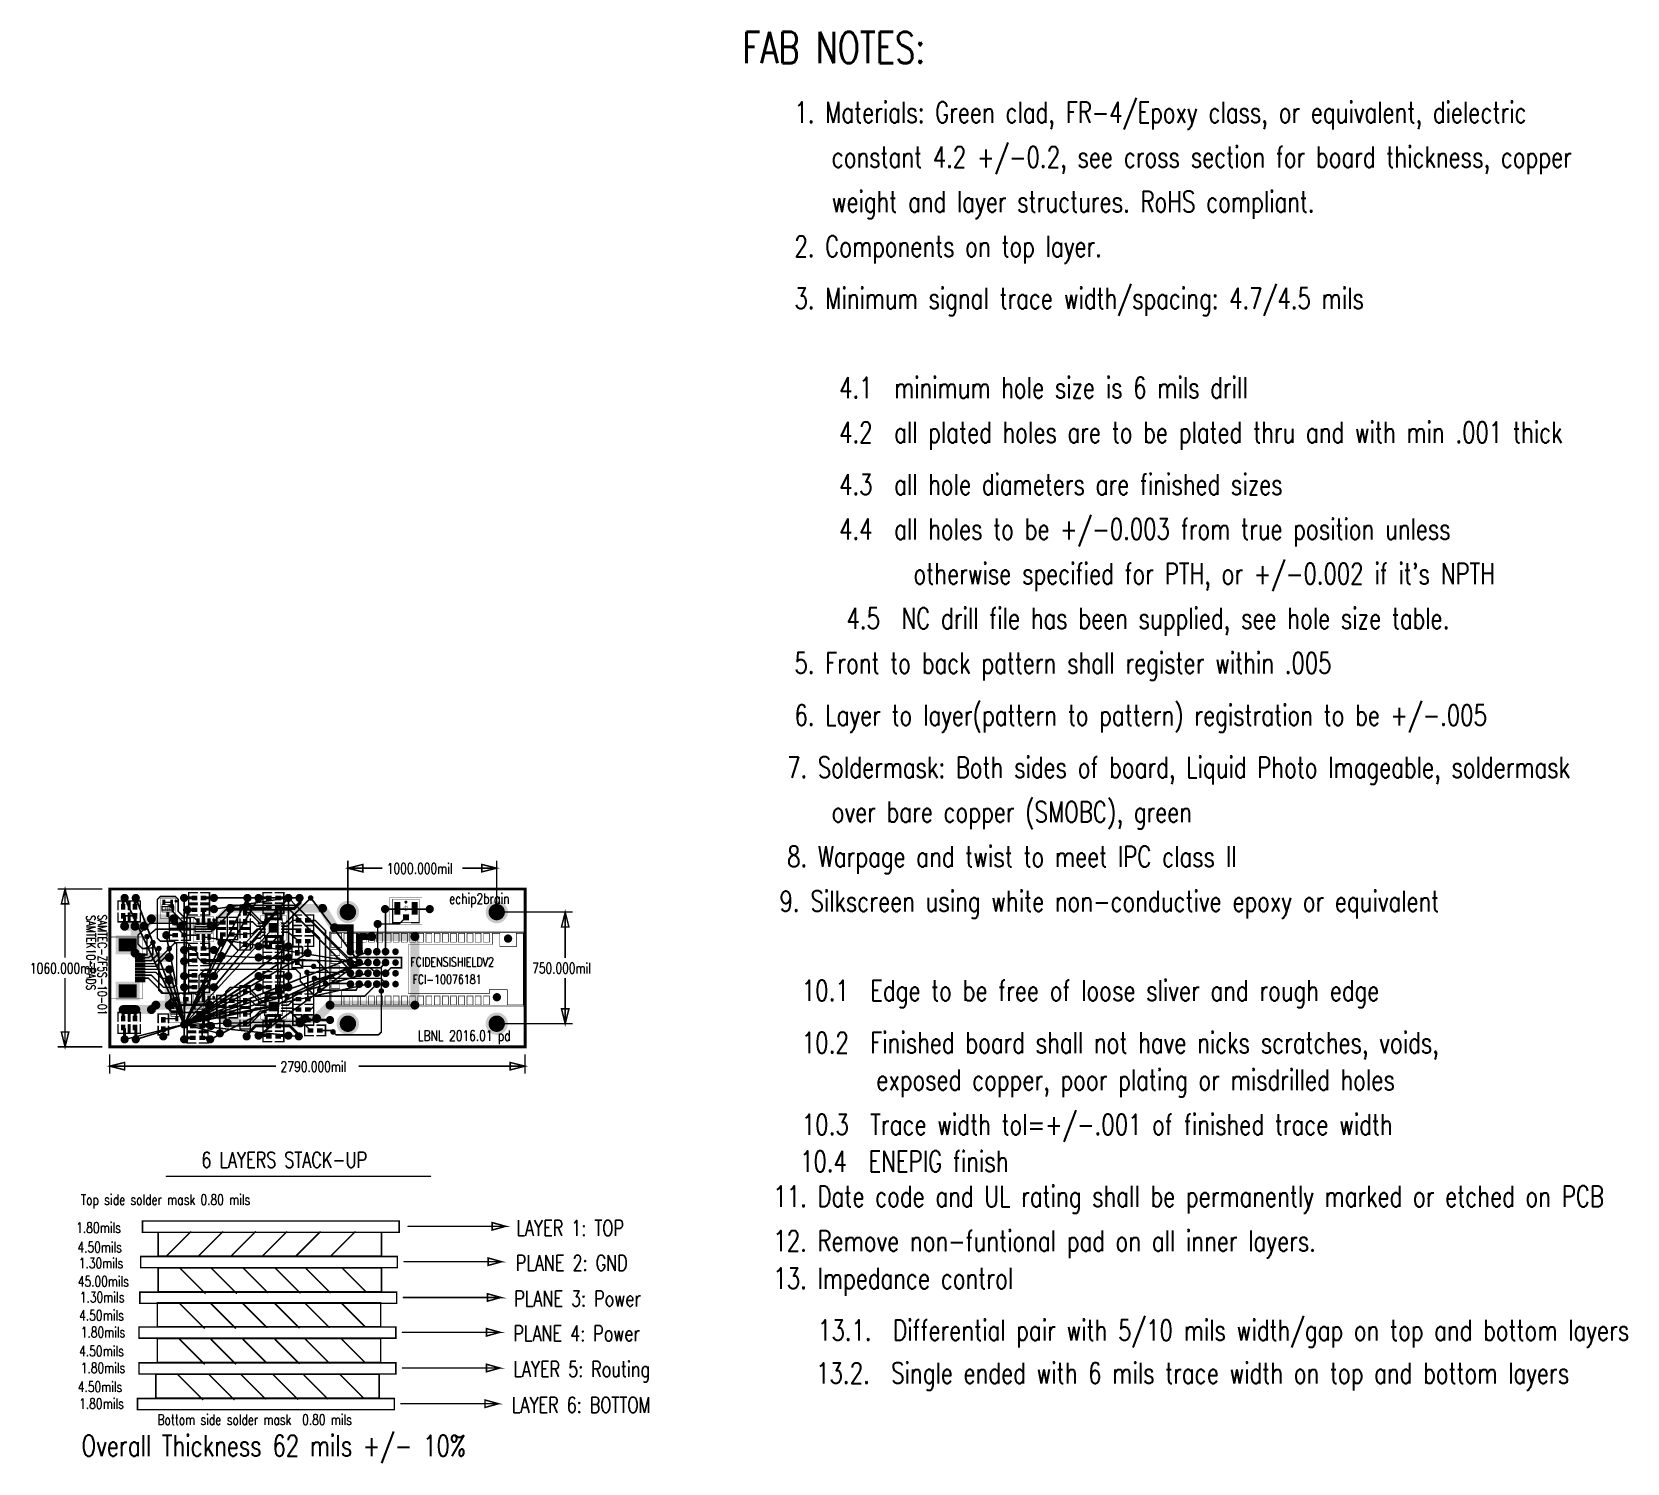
# Model space of a CAD drawing. Extents: x -523 to 10194, y -2797 to 6818.
import ezdxf

# ---------------------------------------------------------------- set-up
doc = ezdxf.new("R2010")
doc.units = 0
for name, pattern in [('SIG_0', [2, 1, 1]), ('SIG_1', [2, 1, 1]), ('SIG_10', [2, 1, 1]), ('SIG_11', [2, 1, 1]), ('SIG_12', [2, 1, 1]), ('SIG_13', [2, 1, 1]), ('SIG_14', [2, 1, 1]), ('SIG_15', [2, 1, 1]), ('SIG_16', [2, 1, 1]), ('SIG_17', [2, 1, 1]), ('SIG_18', [2, 1, 1]), ('SIG_19', [2, 1, 1]), ('SIG_2', [2, 1, 1]), ('SIG_20', [2, 1, 1]), ('SIG_21', [2, 1, 1]), ('SIG_22', [2, 1, 1]), ('SIG_23', [2, 1, 1]), ('SIG_24', [2, 1, 1]), ('SIG_25', [2, 1, 1]), ('SIG_26', [2, 1, 1]), ('SIG_27', [2, 1, 1]), ('SIG_28', [2, 1, 1]), ('SIG_29', [2, 1, 1]), ('SIG_3', [2, 1, 1]), ('SIG_30', [2, 1, 1]), ('SIG_31', [2, 1, 1]), ('SIG_32', [2, 1, 1]), ('SIG_33', [2, 1, 1]), ('SIG_34', [2, 1, 1]), ('SIG_35', [2, 1, 1]), ('SIG_4', [2, 1, 1]), ('SIG_5', [2, 1, 1]), ('SIG_6', [2, 1, 1]), ('SIG_7', [2, 1, 1]), ('SIG_8', [2, 1, 1]), ('SIG_9', [2, 1, 1]), ('TRMIDX_0', [2, 1, 1]), ('TRMIDX_1', [2, 1, 1]), ('TRMIDX_10', [2, 1, 1]), ('TRMIDX_11', [2, 1, 1]), ('TRMIDX_12', [2, 1, 1]), ('TRMIDX_13', [2, 1, 1]), ('TRMIDX_14', [2, 1, 1]), ('TRMIDX_15', [2, 1, 1]), ('TRMIDX_2', [2, 1, 1]), ('TRMIDX_2048', [2, 1, 1]), ('TRMIDX_3', [2, 1, 1]), ('TRMIDX_4', [2, 1, 1]), ('TRMIDX_4096', [2, 1, 1]), ('TRMIDX_5', [2, 1, 1]), ('TRMIDX_6', [2, 1, 1]), ('TRMIDX_7', [2, 1, 1]), ('TRMIDX_8', [2, 1, 1]), ('TRMIDX_9', [2, 1, 1])]:
    doc.linetypes.add(name, pattern=pattern)
for name, color, linetype in [('2D_LINE_125', 253, 'CONTINUOUS'), ('ATTRIBUTE_127', 43, 'CONTINUOUS'), ('BOARD_OUTLINE_00', 254, 'CONTINUOUS'), ('COPPER_01', 150, 'CONTINUOUS'), ('COPPER_02', 231, 'CONTINUOUS'), ('COPPER_03', 6, 'CONTINUOUS'), ('COPPER_04', 4, 'CONTINUOUS'), ('DIMENSION1_120', 254, 'CONTINUOUS'), ('DIMENSION2_120', 254, 'CONTINUOUS'), ('DIMENSION3_120', 254, 'CONTINUOUS'), ('DIMENSION4_120', 254, 'CONTINUOUS'), ('DIMENSION5_120', 254, 'CONTINUOUS'), ('DIMENSION6_120', 254, 'CONTINUOUS'), ('DIMENSION7_127', 254, 'CONTINUOUS'), ('DRIL_NPLTE_THRU_01', 176, 'CONTINUOUS'), ('DRIL_NPLTE_THRU_02', 16, 'CONTINUOUS'), ('DRIL_NPLTE_THRU_05', 34, 'CONTINUOUS'), ('DRIL_NPLTE_THRU_06', 254, 'CONTINUOUS'), ('DRIL_PLTE_THRU_01', 176, 'CONTINUOUS'), ('DRIL_PLTE_THRU_02', 16, 'CONTINUOUS'), ('DRIL_PLTE_THRU_05', 34, 'CONTINUOUS'), ('DRIL_PLTE_THRU_06', 254, 'CONTINUOUS'), ('DRIL_SYMBOL', 254, 'CONTINUOUS'), ('LINK_00', 254, 'CONTINUOUS'), ('PADS_BOT', 57, 'CONTINUOUS'), ('PADS_INNER', 5, 'CONTINUOUS'), ('PADS_TOP', 5, 'CONTINUOUS'), ('PADS_XR_121', 176, 'CONTINUOUS'), ('PADS_XR_123', 183, 'CONTINUOUS'), ('PADS_XR_125', 253, 'CONTINUOUS'), ('PADS_XR_127', 43, 'CONTINUOUS'), ('PADS_XR_128', 130, 'CONTINUOUS'), ('PART_TOP_2DLINE_00', 254, 'CONTINUOUS'), ('PART_TOP_2DLINE_120', 6, 'CONTINUOUS'), ('PART_TOP_2DLINE_126', 254, 'CONTINUOUS'), ('PART_TOP_2DLINE_127', 43, 'CONTINUOUS'), ('PART_TOP_COPPER_01', 254, 'CONTINUOUS'), ('PART_TOP_TEXT_126', 254, 'CONTINUOUS'), ('PART_TYPE_127', 57, 'CONTINUOUS'), ('TEXT_120', 2, 'CONTINUOUS'), ('TEXT_125', 253, 'CONTINUOUS'), ('TEXT_126', 254, 'CONTINUOUS'), ('TRACE_01', 5, 'CONTINUOUS'), ('TRACE_05', 43, 'CONTINUOUS'), ('TRACE_06', 1, 'CONTINUOUS'), ('VIAPTS', 254, 'CONTINUOUS')]:
    doc.layers.add(name, color=color, linetype=linetype)
doc.styles.add('W10', font='simplex', dxfattribs={"width": 0.75})
doc.styles.add('W20', font='simplex', dxfattribs={"width": 0.75})
doc.styles.add('W9$84', font='simplex', dxfattribs={"width": 0.75})

msp = doc.modelspace()

# ---------------------------------------------------------------- texts
at = {"layer": 'TEXT_125', "width": 0.75}
for s, height, style, p in [('FAB NOTES:', 210, 'W20', (4250, 6608)), ('1. Materials: Green clad, FR-4/Epoxy class, or equivalent, dielectric', 140, 'W20', (4600, 6208)), ('constant 4.2 +/-0.2, see cross section for board thickness, copper', 140, 'W20', (4850, 5908)), ('weight and layer structures. RoHS compliant.', 140, 'W20', (4850, 5608)), ('2. Components on top layer.', 140, 'W20', (4600, 5308)), ('3. Minimum signal trace width/spacing: 4.7/4.5 mils', 140, 'W20', (4600, 4958)), ('4.1  minimum hole size is 6 mils drill', 140, 'W20', (4900, 4358)), ('4.2  all plated holes are to be plated thru and with min .001 thick', 140, 'W20', (4900, 4058)), ('4.3  all hole diameters are finished sizes', 140, 'W20', (4900, 3708)), ('4.4  all holes to be +/-0.003 from true position unless', 140, 'W20', (4900, 3408)), ("otherwise specified for PTH, or +/-0.002 if it's NPTH", 140, 'W20', (5400, 3108)), ('4.5  NC drill file has been supplied, see hole size table.', 140, 'W20', (4950, 2808)), ('5. Front to back pattern shall register within .005', 140, 'W20', (4600, 2508)), ('6. Layer to layer(pattern to pattern) registration to be +/-.005', 140, 'W20', (4600, 2158)), ('7. Soldermask: Both sides of board, Liquid Photo Imageable, soldermask', 140, 'W20', (4550, 1808)), ('over bare copper (SMOBC), green', 140, 'W20', (4850, 1508)), ('8. Warpage and twist to meet IPC class II', 140, 'W20', (4550, 1208)), ('9. Silkscreen using white non-conductive epoxy or equivalent', 140, 'W20', (4500, 908)), ('10.1  Edge to be free of loose sliver and rough edge', 140, 'W20', (4650, 308)), ('10.2  Finished board shall not have nicks scratches, voids,', 140, 'W20', (4650, -42)), ('exposed copper, poor plating or misdrilled holes', 140, 'W20', (5150, -292)), ('10.3  Trace width tol=+/-.001 of finished trace width', 140, 'W20', (4650, -592)), ('6 LAYERS STACK-UP', 105, 'W10', (616, -812)), ('10.4  ENEPIG finish', 140, 'W20', (4638, -840)), ('11. Date code and UL rating shall be permanently marked or etched on PCB', 140, 'W20', (4458, -1074)), ('Top side solder mask 0.80 mils', 70, 'W10', (-194, -1062)), ('1.80mils', 70, 'W10', (-225, -1250)), ('LAYER 1: TOP', 105, 'W10', (2733, -1270)), ('12. Remove non-funtional pad on all inner layers.', 140, 'W20', (4458, -1374)), ('4.50mils', 70, 'W10', (-217, -1381)), ('1.30mils', 70, 'W10', (-208, -1488)), ('PLANE 2: GND', 105, 'W10', (2728, -1504)), ('13. Impedance control', 140, 'W20', (4458, -1626)), ('45.00mils', 70, 'W10', (-215, -1611)), ('1.30mils', 70, 'W10', (-201, -1717)), ('PLANE 3: Power', 105, 'W10', (2718, -1744)), ('4.50mils', 70, 'W10', (-205, -1839)), ('13.1.  Differential pair with 5/10 mils width/gap on top and bottom layers', 140, 'W20', (4758, -1974)), ('1.80mils', 70, 'W10', (-195, -1952)), ('PLANE 4: Power', 105, 'W10', (2712, -1978)), ('4.50mils', 70, 'W10', (-205, -2079)), ('1.80mils', 70, 'W10', (-195, -2192)), ('LAYER 5: Routing', 105, 'W10', (2712, -2218)), ('13.2.  Single ended with 6 mils trace width on top and bottom layers', 140, 'W20', (4746, -2262)), ('4.50mils', 70, 'W10', (-215, -2319)), ('LAYER 6: BOTTOM', 105, 'W10', (2702, -2458)), ('1.80mils', 70, 'W10', (-205, -2432)), ('Bottom side solder mask  0.80 mils', 70, 'W10', (320, -2540)), ('Overall Thickness 62 mils +/- 10%%%', 140, 'W10', (-190, -2750))]:
    msp.add_text(s, height=height, dxfattribs=dict(at, style=style)).set_placement(p)
at = {"layer": 'TEXT_126', "style": 'W10', "width": 0.75}
for s, p in [('echip2brain', (2280, 960)), ('LBNL 2016.01 pd', (2070, 40))]:
    msp.add_text(s, height=70, dxfattribs=at).set_placement(p)

# ---------------------------------------------------------------- blocks, each defined once
blk = doc.blocks.new('SMOOTH_20')
at = {"const_width": 10}
blk.add_lwpolyline([(-5, 0, 1), (5, 0, 1)], format="xyb", close=True, dxfattribs=at)
blk = doc.blocks.new('BOARD_9')
at = {"layer": 'BOARD_OUTLINE_00', "const_width": 20}
blk.add_lwpolyline([(20, 20), (2810, 20), (2810, -1040), (20, -1040)], close=True, dxfattribs=at)
at = {"layer": 'BOARD_OUTLINE_00'}
for p in [(20, 20), (2810, 20), (20, -1040), (2810, -1040)]:
    blk.add_blockref('SMOOTH_20', p, dxfattribs=at)
blk = doc.blocks.new('D_1dfeghi_10')
at = {"layer": 'DIMENSION1_120', "linetype": 'TRMIDX_2048', "const_width": 10}
blk.add_lwpolyline([(0, -130), (-1118, -130)], dxfattribs=at)
at = {"layer": 'DIMENSION2_120', "linetype": 'TRMIDX_2048', "const_width": 10}
blk.add_lwpolyline([(-2790, -130), (-1672, -130)], dxfattribs=at)
at = {"layer": 'DIMENSION3_120', "linetype": 'TRMIDX_2048', "const_width": 10}
blk.add_lwpolyline([(0, -130), (-100, -155), (-100, -105)], close=True, dxfattribs=at)
at = {"layer": 'DIMENSION4_120', "linetype": 'TRMIDX_2048', "const_width": 10}
blk.add_lwpolyline([(-2790, -130), (-2690, -105), (-2690, -155)], close=True, dxfattribs=at)
at = {"layer": 'DIMENSION5_120', "linetype": 'TRMIDX_2048', "const_width": 10}
blk.add_lwpolyline([(0, -50), (0, -180)], dxfattribs=at)
at = {"layer": 'DIMENSION6_120', "linetype": 'TRMIDX_2048', "const_width": 10}
blk.add_lwpolyline([(-2790, -50), (-2790, -180)], dxfattribs=at)
at = {"layer": 'DIMENSION7_127', "linetype": 'TRMIDX_2048', "const_width": 1}
for points in [[(-2790, 0), (-2790, 0)], [(0, 0), (0, 0)]]:
    blk.add_lwpolyline(points, dxfattribs=at)
at = {"layer": 'TEXT_120', "style": 'W10', "width": 0.75}
blk.add_text('2790.000mil', height=70, dxfattribs=at).set_placement((-1642, -168))
blk = doc.blocks.new('D_2dfeghi_13')
at = {"layer": 'DIMENSION1_120', "linetype": 'TRMIDX_4096', "const_width": 10}
blk.add_lwpolyline([(-300, 0), (-300, 462)], dxfattribs=at)
at = {"layer": 'DIMENSION2_120', "linetype": 'TRMIDX_4096', "const_width": 10}
blk.add_lwpolyline([(-300, 1060), (-300, 598)], dxfattribs=at)
at = {"layer": 'DIMENSION3_120', "linetype": 'TRMIDX_4096', "const_width": 10}
blk.add_lwpolyline([(-300, 0), (-325, 100), (-275, 100)], close=True, dxfattribs=at)
at = {"layer": 'DIMENSION4_120', "linetype": 'TRMIDX_4096', "const_width": 10}
blk.add_lwpolyline([(-300, 1060), (-275, 960), (-325, 960)], close=True, dxfattribs=at)
at = {"layer": 'DIMENSION5_120', "linetype": 'TRMIDX_4096', "const_width": 10}
blk.add_lwpolyline([(-50, 0), (-350, 0)], dxfattribs=at)
at = {"layer": 'DIMENSION6_120', "linetype": 'TRMIDX_4096', "const_width": 10}
blk.add_lwpolyline([(-50, 1060), (-350, 1060)], dxfattribs=at)
at = {"layer": 'DIMENSION7_127', "linetype": 'TRMIDX_4096', "const_width": 1}
for points in [[(0, 1060), (0, 1060)], [(0, 0), (0, 0)]]:
    blk.add_lwpolyline(points, dxfattribs=at)
at = {"layer": 'TEXT_120', "style": 'W10', "width": 0.75}
blk.add_text('1060.000mil', height=70, dxfattribs=at).set_placement((-536, 492))
blk = doc.blocks.new('D_1dfeghi_14')
at = {"layer": 'DIMENSION1_120', "linetype": 'TRMIDX_2048', "const_width": 10}
blk.add_lwpolyline([(0, 295), (-232, 295)], dxfattribs=at)
at = {"layer": 'DIMENSION2_120', "linetype": 'TRMIDX_2048', "const_width": 10}
blk.add_lwpolyline([(-1000, 295), (-768, 295)], dxfattribs=at)
at = {"layer": 'DIMENSION3_120', "linetype": 'TRMIDX_2048', "const_width": 10}
blk.add_lwpolyline([(0, 295), (-100, 270), (-100, 320)], close=True, dxfattribs=at)
at = {"layer": 'DIMENSION4_120', "linetype": 'TRMIDX_2048', "const_width": 10}
blk.add_lwpolyline([(-1000, 295), (-900, 320), (-900, 270)], close=True, dxfattribs=at)
at = {"layer": 'DIMENSION5_120', "linetype": 'TRMIDX_2048', "const_width": 10}
blk.add_lwpolyline([(0, 50), (0, 345)], dxfattribs=at)
at = {"layer": 'DIMENSION6_120', "linetype": 'TRMIDX_2048', "const_width": 10}
blk.add_lwpolyline([(-1000, 50), (-1000, 345)], dxfattribs=at)
at = {"layer": 'DIMENSION7_127', "linetype": 'TRMIDX_2048', "const_width": 1}
for points in [[(-1000, 0), (-1000, 0)], [(0, 0), (0, 0)]]:
    blk.add_lwpolyline(points, dxfattribs=at)
at = {"layer": 'TEXT_120', "style": 'W10', "width": 0.75}
blk.add_text('1000.000mil', height=70, dxfattribs=at).set_placement((-738, 258))
blk = doc.blocks.new('D_2dfeghi_15')
at = {"layer": 'DIMENSION1_120', "linetype": 'TRMIDX_4096', "const_width": 10}
blk.add_lwpolyline([(460, 0), (460, 308)], dxfattribs=at)
at = {"layer": 'DIMENSION2_120', "linetype": 'TRMIDX_4096', "const_width": 10}
blk.add_lwpolyline([(460, 750), (460, 442)], dxfattribs=at)
at = {"layer": 'DIMENSION3_120', "linetype": 'TRMIDX_4096', "const_width": 10}
blk.add_lwpolyline([(460, 0), (435, 100), (485, 100)], close=True, dxfattribs=at)
at = {"layer": 'DIMENSION4_120', "linetype": 'TRMIDX_4096', "const_width": 10}
blk.add_lwpolyline([(460, 750), (485, 650), (435, 650)], close=True, dxfattribs=at)
at = {"layer": 'DIMENSION5_120', "linetype": 'TRMIDX_4096', "const_width": 10}
blk.add_lwpolyline([(50, 0), (510, 0)], dxfattribs=at)
at = {"layer": 'DIMENSION6_120', "linetype": 'TRMIDX_4096', "const_width": 10}
blk.add_lwpolyline([(50, 750), (510, 750)], dxfattribs=at)
at = {"layer": 'DIMENSION7_127', "linetype": 'TRMIDX_4096', "const_width": 1}
for points in [[(0, 750), (0, 750)], [(0, 0), (0, 0)]]:
    blk.add_lwpolyline(points, dxfattribs=at)
at = {"layer": 'TEXT_120', "style": 'W10', "width": 0.75}
blk.add_text('750.000mil', height=70, dxfattribs=at).set_placement((237, 338))
blk = doc.blocks.new('SMOOTH_10')
at = {"const_width": 5}
blk.add_lwpolyline([(-2.5, 0, 1), (2.5, 0, 1)], format="xyb", close=True, dxfattribs=at)
blk = doc.blocks.new('DRAWING_22')
at = {"layer": '2D_LINE_125', "const_width": 10}
blk.add_lwpolyline([(-5771.32, -7101.88), (-5116.32, -7101.88), (-5206.32, -7076.88), (-5206.32, -7126.88), (-5116.32, -7101.88)], dxfattribs=at)
at = {"layer": '2D_LINE_125'}
for p in [(-5206.32, -7076.88), (-5771.32, -7101.88), (-5206.32, -7126.88), (-5116.32, -7101.88), (-5116.32, -7101.88)]:
    blk.add_blockref('SMOOTH_10', p, dxfattribs=at)
blk = doc.blocks.new('DRAWING_23')
at = {"layer": '2D_LINE_125', "const_width": 10}
blk.add_lwpolyline([(-7541.32, -7066.88), (-5816.32, -7066.88), (-5816.32, -7141.88), (-7541.32, -7141.88)], close=True, dxfattribs=at)
at = {"layer": '2D_LINE_125'}
for p in [(-7541.32, -7066.88), (-5816.32, -7066.88), (-7541.32, -7141.88), (-5816.32, -7141.88)]:
    blk.add_blockref('SMOOTH_10', p, dxfattribs=at)
blk = doc.blocks.new('DRAWING_24')
at = {"layer": '2D_LINE_125', "const_width": 10}
blk.add_lwpolyline([(-7423.32, -7143.88), (-5923.32, -7143.88), (-5923.32, -7303.88), (-7423.32, -7303.88)], close=True, dxfattribs=at)
at = {"layer": '2D_LINE_125'}
for p in [(-7423.32, -7143.88), (-5923.32, -7143.88), (-7423.32, -7303.88), (-5923.32, -7303.88)]:
    blk.add_blockref('SMOOTH_10', p, dxfattribs=at)
blk = doc.blocks.new('DRAWING_25')
at = {"layer": '2D_LINE_125', "const_width": 10}
blk.add_lwpolyline([(-5776.32, -7341.88), (-5121.32, -7341.88), (-5211.32, -7316.88), (-5211.32, -7366.88), (-5121.32, -7341.88)], dxfattribs=at)
at = {"layer": '2D_LINE_125'}
for p in [(-5776.32, -7341.88), (-5211.32, -7316.88), (-5211.32, -7366.88), (-5121.32, -7341.88), (-5121.32, -7341.88)]:
    blk.add_blockref('SMOOTH_10', p, dxfattribs=at)
blk = doc.blocks.new('DRAWING_26')
at = {"layer": '2D_LINE_125', "const_width": 10}
blk.add_lwpolyline([(-7546.32, -7306.88), (-5821.32, -7306.88), (-5821.32, -7381.88), (-7546.32, -7381.88)], close=True, dxfattribs=at)
at = {"layer": '2D_LINE_125'}
for p in [(-7546.32, -7306.88), (-7546.32, -7381.88), (-5821.32, -7306.88), (-5821.32, -7381.88)]:
    blk.add_blockref('SMOOTH_10', p, dxfattribs=at)
blk = doc.blocks.new('DRAWING_27')
at = {"layer": '2D_LINE_125', "const_width": 10}
blk.add_lwpolyline([(-7273.32, -7148.88), (-7108.32, -7313.88)], dxfattribs=at)
at = {"layer": '2D_LINE_125'}
for p in [(-7273.32, -7148.88), (-7108.32, -7313.88)]:
    blk.add_blockref('SMOOTH_10', p, dxfattribs=at)
blk = doc.blocks.new('DRAWING_28')
at = {"layer": '2D_LINE_125', "const_width": 10}
blk.add_lwpolyline([(-7063.32, -7148.88), (-6898.32, -7313.88)], dxfattribs=at)
at = {"layer": '2D_LINE_125'}
for p in [(-7063.32, -7148.88), (-6898.32, -7313.88)]:
    blk.add_blockref('SMOOTH_10', p, dxfattribs=at)
blk = doc.blocks.new('DRAWING_29')
at = {"layer": '2D_LINE_125', "const_width": 10}
blk.add_lwpolyline([(-6848.32, -7148.88), (-6688.32, -7308.88)], dxfattribs=at)
at = {"layer": '2D_LINE_125'}
for p in [(-6848.32, -7148.88), (-6688.32, -7308.88)]:
    blk.add_blockref('SMOOTH_10', p, dxfattribs=at)
blk = doc.blocks.new('DRAWING_30')
at = {"layer": '2D_LINE_125', "const_width": 10}
blk.add_lwpolyline([(-6633.32, -7148.88), (-6470.82, -7311.38)], dxfattribs=at)
at = {"layer": '2D_LINE_125'}
for p in [(-6633.32, -7148.88), (-6470.82, -7311.38)]:
    blk.add_blockref('SMOOTH_10', p, dxfattribs=at)
blk = doc.blocks.new('DRAWING_31')
at = {"layer": '2D_LINE_125', "const_width": 10}
blk.add_lwpolyline([(-6428.32, -7148.88), (-6268.32, -7308.88)], dxfattribs=at)
at = {"layer": '2D_LINE_125'}
for p in [(-6428.32, -7148.88), (-6268.32, -7308.88)]:
    blk.add_blockref('SMOOTH_10', p, dxfattribs=at)
blk = doc.blocks.new('DRAWING_32')
at = {"layer": '2D_LINE_125', "const_width": 10}
blk.add_lwpolyline([(-6183.32, -7148.88), (-6025.82, -7306.38)], dxfattribs=at)
at = {"layer": '2D_LINE_125'}
for p in [(-6183.32, -7148.88), (-6025.82, -7306.38)]:
    blk.add_blockref('SMOOTH_10', p, dxfattribs=at)
blk = doc.blocks.new('DRAWING_33')
at = {"layer": '2D_LINE_125', "const_width": 10}
blk.add_lwpolyline([(-7531.32, -6101.88), (-5806.32, -6101.88), (-5806.32, -6176.88), (-7531.32, -6176.88)], close=True, dxfattribs=at)
at = {"layer": '2D_LINE_125'}
for p in [(-7531.32, -6101.88), (-5806.32, -6101.88), (-7531.32, -6176.88), (-5806.32, -6176.88)]:
    blk.add_blockref('SMOOTH_10', p, dxfattribs=at)
blk = doc.blocks.new('DRAWING_34')
at = {"layer": '2D_LINE_125', "const_width": 10}
blk.add_lwpolyline([(-7423.32, -6903.88), (-5923.32, -6903.88), (-5923.32, -7063.88), (-7423.32, -7063.88)], close=True, dxfattribs=at)
at = {"layer": '2D_LINE_125'}
for p in [(-7423.32, -6903.88), (-5923.32, -6903.88), (-7423.32, -7063.88), (-5923.32, -7063.88)]:
    blk.add_blockref('SMOOTH_10', p, dxfattribs=at)
blk = doc.blocks.new('DRAWING_35')
at = {"layer": '2D_LINE_125', "const_width": 10}
blk.add_lwpolyline([(-7370.82, -7066.38), (-7205.82, -6901.38)], dxfattribs=at)
at = {"layer": '2D_LINE_125'}
for p in [(-7205.82, -6901.38), (-7370.82, -7066.38)]:
    blk.add_blockref('SMOOTH_10', p, dxfattribs=at)
blk = doc.blocks.new('DRAWING_36')
at = {"layer": '2D_LINE_125', "const_width": 10}
blk.add_lwpolyline([(-7155.82, -7066.38), (-6990.82, -6901.38)], dxfattribs=at)
at = {"layer": '2D_LINE_125'}
for p in [(-6990.82, -6901.38), (-7155.82, -7066.38)]:
    blk.add_blockref('SMOOTH_10', p, dxfattribs=at)
blk = doc.blocks.new('DRAWING_37')
at = {"layer": '2D_LINE_125', "const_width": 10}
blk.add_lwpolyline([(-6935.82, -7066.38), (-6770.82, -6901.38)], dxfattribs=at)
at = {"layer": '2D_LINE_125'}
for p in [(-6770.82, -6901.38), (-6935.82, -7066.38)]:
    blk.add_blockref('SMOOTH_10', p, dxfattribs=at)
blk = doc.blocks.new('DRAWING_38')
at = {"layer": '2D_LINE_125', "const_width": 10}
blk.add_lwpolyline([(-6725.82, -7066.38), (-6560.82, -6901.38)], dxfattribs=at)
at = {"layer": '2D_LINE_125'}
for p in [(-6560.82, -6901.38), (-6725.82, -7066.38)]:
    blk.add_blockref('SMOOTH_10', p, dxfattribs=at)
blk = doc.blocks.new('DRAWING_39')
at = {"layer": '2D_LINE_125', "const_width": 10}
blk.add_lwpolyline([(-6500.82, -7066.38), (-6335.82, -6901.38)], dxfattribs=at)
at = {"layer": '2D_LINE_125'}
for p in [(-6335.82, -6901.38), (-6500.82, -7066.38)]:
    blk.add_blockref('SMOOTH_10', p, dxfattribs=at)
blk = doc.blocks.new('DRAWING_40')
at = {"layer": '2D_LINE_125', "const_width": 10}
blk.add_lwpolyline([(-6265.82, -7066.38), (-6100.82, -6901.38)], dxfattribs=at)
at = {"layer": '2D_LINE_125'}
for p in [(-6100.82, -6901.38), (-6265.82, -7066.38)]:
    blk.add_blockref('SMOOTH_10', p, dxfattribs=at)
blk = doc.blocks.new('DRAWING_41')
at = {"layer": '2D_LINE_125', "const_width": 10}
blk.add_lwpolyline([(-7579.32, -5655.88), (-5806.32, -5655.88)], dxfattribs=at)
at = {"layer": '2D_LINE_125'}
for p in [(-7579.32, -5655.88), (-5806.32, -5655.88)]:
    blk.add_blockref('SMOOTH_10', p, dxfattribs=at)
blk = doc.blocks.new('DRAWING_42')
at = {"layer": '2D_LINE_125', "const_width": 10}
blk.add_lwpolyline([(-7423.32, -7143.88), (-5923.32, -7143.88), (-5923.32, -7303.88), (-7423.32, -7303.88)], close=True, dxfattribs=at)
at = {"layer": '2D_LINE_125'}
for p in [(-7423.32, -7143.88), (-5923.32, -7143.88), (-7423.32, -7303.88), (-5923.32, -7303.88)]:
    blk.add_blockref('SMOOTH_10', p, dxfattribs=at)
blk = doc.blocks.new('DRAWING_43')
at = {"layer": '2D_LINE_125', "const_width": 10}
blk.add_lwpolyline([(-5776.32, -7341.88), (-5121.32, -7341.88), (-5211.32, -7316.88), (-5211.32, -7366.88), (-5121.32, -7341.88)], dxfattribs=at)
at = {"layer": '2D_LINE_125'}
for p in [(-5776.32, -7341.88), (-5211.32, -7316.88), (-5211.32, -7366.88), (-5121.32, -7341.88), (-5121.32, -7341.88)]:
    blk.add_blockref('SMOOTH_10', p, dxfattribs=at)
blk = doc.blocks.new('DRAWING_44')
at = {"layer": '2D_LINE_125', "const_width": 10}
blk.add_lwpolyline([(-7546.32, -7306.88), (-5821.32, -7306.88), (-5821.32, -7381.88), (-7546.32, -7381.88)], close=True, dxfattribs=at)
at = {"layer": '2D_LINE_125'}
for p in [(-7546.32, -7306.88), (-7546.32, -7381.88), (-5821.32, -7306.88), (-5821.32, -7381.88)]:
    blk.add_blockref('SMOOTH_10', p, dxfattribs=at)
blk = doc.blocks.new('DRAWING_45')
at = {"layer": '2D_LINE_125', "const_width": 10}
blk.add_lwpolyline([(-6633.32, -7148.88), (-6470.82, -7311.38)], dxfattribs=at)
at = {"layer": '2D_LINE_125'}
for p in [(-6633.32, -7148.88), (-6470.82, -7311.38)]:
    blk.add_blockref('SMOOTH_10', p, dxfattribs=at)
blk = doc.blocks.new('DRAWING_46')
at = {"layer": '2D_LINE_125', "const_width": 10}
blk.add_lwpolyline([(-6428.32, -7148.88), (-6268.32, -7308.88)], dxfattribs=at)
at = {"layer": '2D_LINE_125'}
for p in [(-6428.32, -7148.88), (-6268.32, -7308.88)]:
    blk.add_blockref('SMOOTH_10', p, dxfattribs=at)
blk = doc.blocks.new('DRAWING_47')
at = {"layer": '2D_LINE_125', "const_width": 10}
blk.add_lwpolyline([(-6183.32, -7148.88), (-6025.82, -7306.38)], dxfattribs=at)
at = {"layer": '2D_LINE_125'}
for p in [(-6183.32, -7148.88), (-6025.82, -7306.38)]:
    blk.add_blockref('SMOOTH_10', p, dxfattribs=at)
blk = doc.blocks.new('DRAWING_48')
at = {"layer": '2D_LINE_125', "const_width": 10}
blk.add_lwpolyline([(-7273.32, -7148.88), (-7108.32, -7313.88)], dxfattribs=at)
at = {"layer": '2D_LINE_125'}
for p in [(-7273.32, -7148.88), (-7108.32, -7313.88)]:
    blk.add_blockref('SMOOTH_10', p, dxfattribs=at)
blk = doc.blocks.new('DRAWING_49')
at = {"layer": '2D_LINE_125', "const_width": 10}
blk.add_lwpolyline([(-7063.32, -7148.88), (-6898.32, -7313.88)], dxfattribs=at)
at = {"layer": '2D_LINE_125'}
for p in [(-7063.32, -7148.88), (-6898.32, -7313.88)]:
    blk.add_blockref('SMOOTH_10', p, dxfattribs=at)
blk = doc.blocks.new('DRAWING_50')
at = {"layer": '2D_LINE_125', "const_width": 10}
blk.add_lwpolyline([(-6848.32, -7148.88), (-6688.32, -7308.88)], dxfattribs=at)
at = {"layer": '2D_LINE_125'}
for p in [(-6848.32, -7148.88), (-6688.32, -7308.88)]:
    blk.add_blockref('SMOOTH_10', p, dxfattribs=at)
blk = doc.blocks.new('DRAWING_51')
at = {"layer": '2D_LINE_125', "const_width": 10}
blk.add_lwpolyline([(-5746.32, -6136.88), (-5091.32, -6136.88), (-5181.32, -6111.88), (-5181.32, -6161.88), (-5091.32, -6136.88)], dxfattribs=at)
at = {"layer": '2D_LINE_125'}
for p in [(-5181.32, -6111.88), (-5746.32, -6136.88), (-5181.32, -6161.88), (-5091.32, -6136.88), (-5091.32, -6136.88)]:
    blk.add_blockref('SMOOTH_10', p, dxfattribs=at)
blk = doc.blocks.new('DRAWING_52')
at = {"layer": '2D_LINE_125', "const_width": 10}
blk.add_lwpolyline([(-7546.32, -7306.88), (-5821.32, -7306.88), (-5821.32, -7381.88), (-7546.32, -7381.88)], close=True, dxfattribs=at)
at = {"layer": '2D_LINE_125'}
for p in [(-7546.32, -7306.88), (-7546.32, -7381.88), (-5821.32, -7306.88), (-5821.32, -7381.88)]:
    blk.add_blockref('SMOOTH_10', p, dxfattribs=at)
blk = doc.blocks.new('DRAWING_53')
at = {"layer": '2D_LINE_125', "const_width": 10}
blk.add_lwpolyline([(-5776.32, -7341.88), (-5121.32, -7341.88), (-5211.32, -7316.88), (-5211.32, -7366.88), (-5121.32, -7341.88)], dxfattribs=at)
at = {"layer": '2D_LINE_125'}
for p in [(-5776.32, -7341.88), (-5211.32, -7316.88), (-5211.32, -7366.88), (-5121.32, -7341.88), (-5121.32, -7341.88)]:
    blk.add_blockref('SMOOTH_10', p, dxfattribs=at)
blk = doc.blocks.new('DRAWING_54')
at = {"layer": '2D_LINE_125', "const_width": 10}
blk.add_lwpolyline([(-7423.32, -7143.88), (-5923.32, -7143.88), (-5923.32, -7303.88), (-7423.32, -7303.88)], close=True, dxfattribs=at)
at = {"layer": '2D_LINE_125'}
for p in [(-7423.32, -7143.88), (-5923.32, -7143.88), (-7423.32, -7303.88), (-5923.32, -7303.88)]:
    blk.add_blockref('SMOOTH_10', p, dxfattribs=at)
blk = doc.blocks.new('DRAWING_55')
at = {"layer": '2D_LINE_125', "const_width": 10}
blk.add_lwpolyline([(-6848.32, -7148.88), (-6688.32, -7308.88)], dxfattribs=at)
at = {"layer": '2D_LINE_125'}
for p in [(-6848.32, -7148.88), (-6688.32, -7308.88)]:
    blk.add_blockref('SMOOTH_10', p, dxfattribs=at)
blk = doc.blocks.new('DRAWING_56')
at = {"layer": '2D_LINE_125', "const_width": 10}
blk.add_lwpolyline([(-7063.32, -7148.88), (-6898.32, -7313.88)], dxfattribs=at)
at = {"layer": '2D_LINE_125'}
for p in [(-7063.32, -7148.88), (-6898.32, -7313.88)]:
    blk.add_blockref('SMOOTH_10', p, dxfattribs=at)
blk = doc.blocks.new('DRAWING_57')
at = {"layer": '2D_LINE_125', "const_width": 10}
blk.add_lwpolyline([(-7273.32, -7148.88), (-7108.32, -7313.88)], dxfattribs=at)
at = {"layer": '2D_LINE_125'}
for p in [(-7273.32, -7148.88), (-7108.32, -7313.88)]:
    blk.add_blockref('SMOOTH_10', p, dxfattribs=at)
blk = doc.blocks.new('DRAWING_58')
at = {"layer": '2D_LINE_125', "const_width": 10}
blk.add_lwpolyline([(-6183.32, -7148.88), (-6025.82, -7306.38)], dxfattribs=at)
at = {"layer": '2D_LINE_125'}
for p in [(-6183.32, -7148.88), (-6025.82, -7306.38)]:
    blk.add_blockref('SMOOTH_10', p, dxfattribs=at)
blk = doc.blocks.new('DRAWING_59')
at = {"layer": '2D_LINE_125', "const_width": 10}
blk.add_lwpolyline([(-6428.32, -7148.88), (-6268.32, -7308.88)], dxfattribs=at)
at = {"layer": '2D_LINE_125'}
for p in [(-6428.32, -7148.88), (-6268.32, -7308.88)]:
    blk.add_blockref('SMOOTH_10', p, dxfattribs=at)
blk = doc.blocks.new('DRAWING_60')
at = {"layer": '2D_LINE_125', "const_width": 10}
blk.add_lwpolyline([(-6633.32, -7148.88), (-6470.82, -7311.38)], dxfattribs=at)
at = {"layer": '2D_LINE_125'}
for p in [(-6633.32, -7148.88), (-6470.82, -7311.38)]:
    blk.add_blockref('SMOOTH_10', p, dxfattribs=at)
blk = doc.blocks.new('DRAWING_61')
at = {"layer": '2D_LINE_125', "const_width": 10}
blk.add_lwpolyline([(-7546.32, -7306.88), (-5821.32, -7306.88), (-5821.32, -7381.88), (-7546.32, -7381.88)], close=True, dxfattribs=at)
at = {"layer": '2D_LINE_125'}
for p in [(-7546.32, -7306.88), (-7546.32, -7381.88), (-5821.32, -7306.88), (-5821.32, -7381.88)]:
    blk.add_blockref('SMOOTH_10', p, dxfattribs=at)
blk = doc.blocks.new('DRAWING_62')
at = {"layer": '2D_LINE_125', "const_width": 10}
blk.add_lwpolyline([(-5776.32, -7341.88), (-5121.32, -7341.88), (-5211.32, -7316.88), (-5211.32, -7366.88), (-5121.32, -7341.88)], dxfattribs=at)
at = {"layer": '2D_LINE_125'}
for p in [(-5776.32, -7341.88), (-5211.32, -7316.88), (-5211.32, -7366.88), (-5121.32, -7341.88), (-5121.32, -7341.88)]:
    blk.add_blockref('SMOOTH_10', p, dxfattribs=at)
blk = doc.blocks.new('DRAWING_63')
at = {"layer": '2D_LINE_125', "const_width": 10}
blk.add_lwpolyline([(-7423.32, -7143.88), (-5923.32, -7143.88), (-5923.32, -7303.88), (-7423.32, -7303.88)], close=True, dxfattribs=at)
at = {"layer": '2D_LINE_125'}
for p in [(-7423.32, -7143.88), (-5923.32, -7143.88), (-7423.32, -7303.88), (-5923.32, -7303.88)]:
    blk.add_blockref('SMOOTH_10', p, dxfattribs=at)
blk = doc.blocks.new('DRAWING_64')
at = {"layer": '2D_LINE_125', "const_width": 10}
blk.add_lwpolyline([(-6848.32, -7148.88), (-6688.32, -7308.88)], dxfattribs=at)
at = {"layer": '2D_LINE_125'}
for p in [(-6848.32, -7148.88), (-6688.32, -7308.88)]:
    blk.add_blockref('SMOOTH_10', p, dxfattribs=at)
blk = doc.blocks.new('DRAWING_65')
at = {"layer": '2D_LINE_125', "const_width": 10}
blk.add_lwpolyline([(-7063.32, -7148.88), (-6898.32, -7313.88)], dxfattribs=at)
at = {"layer": '2D_LINE_125'}
for p in [(-7063.32, -7148.88), (-6898.32, -7313.88)]:
    blk.add_blockref('SMOOTH_10', p, dxfattribs=at)
blk = doc.blocks.new('DRAWING_66')
at = {"layer": '2D_LINE_125', "const_width": 10}
blk.add_lwpolyline([(-7273.32, -7148.88), (-7108.32, -7313.88)], dxfattribs=at)
at = {"layer": '2D_LINE_125'}
for p in [(-7273.32, -7148.88), (-7108.32, -7313.88)]:
    blk.add_blockref('SMOOTH_10', p, dxfattribs=at)
blk = doc.blocks.new('DRAWING_67')
at = {"layer": '2D_LINE_125', "const_width": 10}
blk.add_lwpolyline([(-6183.32, -7148.88), (-6025.82, -7306.38)], dxfattribs=at)
at = {"layer": '2D_LINE_125'}
for p in [(-6183.32, -7148.88), (-6025.82, -7306.38)]:
    blk.add_blockref('SMOOTH_10', p, dxfattribs=at)
blk = doc.blocks.new('DRAWING_68')
at = {"layer": '2D_LINE_125', "const_width": 10}
blk.add_lwpolyline([(-6428.32, -7148.88), (-6268.32, -7308.88)], dxfattribs=at)
at = {"layer": '2D_LINE_125'}
for p in [(-6428.32, -7148.88), (-6268.32, -7308.88)]:
    blk.add_blockref('SMOOTH_10', p, dxfattribs=at)
blk = doc.blocks.new('DRAWING_69')
at = {"layer": '2D_LINE_125', "const_width": 10}
blk.add_lwpolyline([(-6633.32, -7148.88), (-6470.82, -7311.38)], dxfattribs=at)
at = {"layer": '2D_LINE_125'}
for p in [(-6633.32, -7148.88), (-6470.82, -7311.38)]:
    blk.add_blockref('SMOOTH_10', p, dxfattribs=at)
blk = doc.blocks.new('COPPER_6')
at = {"layer": 'COPPER_01', "const_width": 20}
blk.add_lwpolyline([(-10, 0), (-110, 0), (-110, -70), (-80, -70), (-80, -40), (-10, -40)], close=True, dxfattribs=at)
at = {"layer": 'COPPER_01'}
for p in [(-110, 0), (-10, 0), (-110, -70), (-80, -40), (-80, -70), (-10, -40)]:
    blk.add_blockref('SMOOTH_20', p, dxfattribs=at)
blk = doc.blocks.new('COPPER_7')
at = {"layer": 'COPPER_01', "const_width": 20}
blk.add_lwpolyline([(0, 0), (100, 0), (100, 80), (70, 80), (70, 30), (0, 30)], close=True, dxfattribs=at)
at = {"layer": 'COPPER_01'}
for p in [(0, 30), (0, 0), (70, 80), (70, 30), (100, 80), (100, 0)]:
    blk.add_blockref('SMOOTH_20', p, dxfattribs=at)
blk = doc.blocks.new('COPPER_8')
at = {"layer": 'COPPER_01', "const_width": 20}
blk.add_lwpolyline([(0, 0), (0, 30), (70, 30), (70, 80), (100, 80), (100, 0)], close=True, dxfattribs=at)
at = {"layer": 'COPPER_01'}
for p in [(0, 30), (0, 0), (70, 80), (70, 30), (100, 80), (100, 0)]:
    blk.add_blockref('SMOOTH_20', p, dxfattribs=at)
blk = doc.blocks.new('COPPER_11')
at = {"layer": 'COPPER_01', "const_width": 20}
blk.add_lwpolyline([(0, 0), (-80, 0), (-90, -10), (-90, -70), (-60, -70), (-60, -30), (0, -30)], close=True, dxfattribs=at)
at = {"layer": 'COPPER_01'}
for p in [(-90, -10), (-80, 0), (0, 0), (-90, -70), (-60, -30), (-60, -70), (0, -30)]:
    blk.add_blockref('SMOOTH_20', p, dxfattribs=at)
blk = doc.blocks.new('COPPER_16')
at = {"layer": 'COPPER_02', "const_width": 10}
blk.add_lwpolyline([(0, 10), (-20, 10), (-110, 100), (-210, 100), (-250, 60), (-250, -110), (-180, -180), (-100, -180), (-80, -160), (-80, -130), (-50, -100), (-30, -100), (-10, -80), (0, -80)], close=True, dxfattribs=at)
at = {"layer": 'COPPER_02'}
for p in [(-250, 60), (-210, 100), (-110, 100), (-20, 10), (0, 10), (-250, -110), (-50, -100), (-30, -100), (-10, -80), (0, -80), (-180, -180), (-100, -180), (-80, -130), (-80, -160)]:
    blk.add_blockref('SMOOTH_10', p, dxfattribs=at)
blk = doc.blocks.new('COPPER_17')
at = {"layer": 'COPPER_03', "const_width": 10}
blk.add_lwpolyline([(0, 0), (-20, 0), (-110, 90), (-210, 90), (-250, 50), (-250, -120), (-180, -190), (-100, -190), (-80, -170), (-80, -140), (-50, -110), (-30, -110), (-10, -90), (0, -90)], close=True, dxfattribs=at)
at = {"layer": 'COPPER_03'}
for p in [(-250, 50), (-210, 90), (-110, 90), (-20, 0), (0, 0), (-50, -110), (-30, -110), (-10, -90), (0, -90), (-250, -120), (-180, -190), (-100, -190), (-80, -140), (-80, -170)]:
    blk.add_blockref('SMOOTH_10', p, dxfattribs=at)
blk = doc.blocks.new('COPPER_18')
at = {"layer": 'COPPER_04', "const_width": 10}
blk.add_lwpolyline([(0, 0), (-20, 0), (-110, 90), (-210, 90), (-250, 50), (-250, -120), (-180, -190), (-100, -190), (-80, -170), (-80, -140), (-50, -110), (-30, -110), (-10, -90), (0, -90)], close=True, dxfattribs=at)
at = {"layer": 'COPPER_04'}
for p in [(-250, 50), (-210, 90), (-110, 90), (-20, 0), (0, 0), (-50, -110), (-30, -110), (-10, -90), (0, -90), (-250, -120), (-180, -190), (-100, -190), (-80, -140), (-80, -170)]:
    blk.add_blockref('SMOOTH_10', p, dxfattribs=at)
blk = doc.blocks.new('COPPER_19')
at = {"layer": 'COPPER_02', "const_width": 10}
blk.add_lwpolyline([(10, 0), (-20, 0), (-110, 90), (-230, 90), (-260, 60), (-260, -150), (-240, -170), (-110, -170), (-20, -80), (10, -80)], close=True, dxfattribs=at)
at = {"layer": 'COPPER_02'}
for p in [(-260, 60), (-230, 90), (-110, 90), (-20, 0), (10, 0), (-20, -80), (10, -80), (-260, -150), (-240, -170), (-110, -170)]:
    blk.add_blockref('SMOOTH_10', p, dxfattribs=at)
blk = doc.blocks.new('COPPER_20')
at = {"layer": 'COPPER_03', "const_width": 10}
blk.add_lwpolyline([(0, 0), (-30, 0), (-120, 90), (-240, 90), (-270, 60), (-270, -150), (-250, -170), (-120, -170), (-30, -80), (0, -80)], close=True, dxfattribs=at)
at = {"layer": 'COPPER_03'}
for p in [(-270, 60), (-240, 90), (-120, 90), (-30, 0), (0, 0), (-30, -80), (0, -80), (-270, -150), (-250, -170), (-120, -170)]:
    blk.add_blockref('SMOOTH_10', p, dxfattribs=at)
blk = doc.blocks.new('COPPER_21')
at = {"layer": 'COPPER_04', "const_width": 10}
blk.add_lwpolyline([(0, 0), (-30, 0), (-120, 90), (-240, 90), (-270, 60), (-270, -150), (-250, -170), (-120, -170), (-30, -80), (0, -80)], close=True, dxfattribs=at)
at = {"layer": 'COPPER_04'}
for p in [(-270, 60), (-240, 90), (-120, 90), (-30, 0), (0, 0), (-30, -80), (0, -80), (-270, -150), (-250, -170), (-120, -170)]:
    blk.add_blockref('SMOOTH_10', p, dxfattribs=at)
blk = doc.blocks.new('COPPER_70')
at = {"layer": 'COPPER_02', "const_width": 20}
blk.add_lwpolyline([(0, 0), (2790, 0), (2790, -1060), (0, -1060), (0, 0)], dxfattribs=at)
at = {"layer": 'COPPER_02'}
for p in [(0, 0), (0, 0), (2790, 0), (0, -1060), (2790, -1060)]:
    blk.add_blockref('SMOOTH_20', p, dxfattribs=at)
blk = doc.blocks.new('COPPER_71')
at = {"layer": 'COPPER_03', "const_width": 10}
blk.add_lwpolyline([(0, 0), (2790, 0), (2790, -1060), (0, -1060), (0, 0)], dxfattribs=at)
at = {"layer": 'COPPER_03'}
for p in [(0, 0), (0, 0), (2790, 0), (0, -1060), (2790, -1060)]:
    blk.add_blockref('SMOOTH_10', p, dxfattribs=at)
blk = doc.blocks.new('COPPER_72')
at = {"layer": 'COPPER_04', "const_width": 10}
blk.add_lwpolyline([(0, 0), (0, 1060), (2790, 1060), (2790, 0), (0, 0)], dxfattribs=at)
at = {"layer": 'COPPER_04'}
for p in [(0, 1060), (2790, 1060), (0, 0), (0, 0), (2790, 0)]:
    blk.add_blockref('SMOOTH_10', p, dxfattribs=at)
blk = doc.blocks.new('SMOOTH_3$937007874')
at = {"const_width": 1.97}
blk.add_lwpolyline([(-1, 0, 1), (1, 0, 1)], format="xyb", close=True, dxfattribs=at)
blk = doc.blocks.new('SMOOTH_6$062992126')
at = {"const_width": 3.03}
blk.add_lwpolyline([(-2, 0, 1), (2, 0, 1)], format="xyb", close=True, dxfattribs=at)
blk = doc.blocks.new('PART_BODY_TOP_1')
at = {"layer": 'PART_TOP_2DLINE_126'}
for points, const_width in [([(-256, -860), (-256, 441), (240, 441), (240, -858)], 6.06), ([(-256, -876), (234, -876)], 3.94)]:
    blk.add_lwpolyline(points, dxfattribs=dict(at, const_width=const_width))
at = {"layer": 'PART_TOP_COPPER_01', "const_width": 3.94}
for points in [[(-248, 362), (-154, 362), (-154, 433), (-248, 433)], [(-98, 433), (-98, 374), (-138, 374), (-138, 433)], [(-83, 374), (-43, 374), (-43, 433), (-83, 433)], [(-28, 374), (12, 374), (12, 433), (-28, 433)], [(28, 374), (67, 374), (67, 433), (28, 433)], [(83, 374), (122, 374), (122, 433), (83, 433)], [(138, 362), (232, 362), (232, 433), (138, 433)], [(-189, 346), (-189, 307), (-248, 307), (-248, 346)], [(232, 346), (232, 307), (173, 307), (173, 346)], [(-248, 252), (-189, 252), (-189, 291), (-248, 291)], [(-189, 236), (-189, 197), (-248, 197), (-248, 236)], [(232, 291), (232, 252), (173, 252), (173, 291)], [(232, 236), (232, 197), (173, 197), (173, 236)], [(-248, 142), (-189, 142), (-189, 181), (-248, 181)], [(-248, 87), (-189, 87), (-189, 126), (-248, 126)], [(232, 181), (232, 142), (173, 142), (173, 181)], [(232, 126), (232, 87), (173, 87), (173, 126)], [(-248, 31), (-189, 31), (-189, 71), (-248, 71)], [(-248, -24), (-189, -24), (-189, 16), (-248, 16)], [(232, 71), (232, 31), (173, 31), (173, 71)], [(232, 16), (232, -24), (173, -24), (173, 16)], [(-189, -39), (-189, -79), (-248, -79), (-248, -39)], [(-248, -752), (-146, -752), (-146, -630), (-173, -630), (-173, -87), (157, -87), (157, -650), (232, -650), (232, -701), (142, -701), (142, -811), (232, -811), (232, -858), (-248, -858)], [(-189, -94), (-189, -134), (-248, -134), (-248, -94)], [(232, -39), (232, -79), (173, -79), (173, -39)], [(173, -134), (232, -134), (232, -94), (173, -94)], [(-189, -150), (-189, -189), (-248, -189), (-248, -150)], [(-248, -244), (-189, -244), (-189, -205), (-248, -205)], [(232, -150), (232, -189), (173, -189), (173, -150)], [(232, -205), (232, -244), (173, -244), (173, -205)], [(-248, -299), (-189, -299), (-189, -260), (-248, -260)], [(-248, -354), (-189, -354), (-189, -315), (-248, -315)], [(173, -299), (232, -299), (232, -260), (173, -260)], [(232, -315), (232, -354), (173, -354), (173, -315)], [(-248, -409), (-189, -409), (-189, -370), (-248, -370)], [(-248, -465), (-189, -465), (-189, -425), (-248, -425)], [(173, -409), (232, -409), (232, -370), (173, -370)], [(232, -425), (232, -465), (173, -465), (173, -425)], [(-189, -480), (-189, -520), (-248, -520), (-248, -480)], [(-248, -575), (-189, -575), (-189, -535), (-248, -535)], [(173, -520), (232, -520), (232, -480), (173, -480)], [(173, -575), (232, -575), (232, -535), (173, -535)], [(-189, -591), (-189, -630), (-248, -630), (-248, -591)], [(232, -591), (232, -630), (173, -630), (173, -591)]]:
    blk.add_lwpolyline(points, close=True, dxfattribs=at)
at = {"layer": 'PART_TOP_2DLINE_126'}
for name, p in [('SMOOTH_6$062992126', (-256, 441)), ('SMOOTH_6$062992126', (240, 441)), ('SMOOTH_6$062992126', (-256, -860)), ('SMOOTH_6$062992126', (240, -858)), ('SMOOTH_3$937007874', (-256, -876)), ('SMOOTH_3$937007874', (234, -876))]:
    blk.add_blockref(name, p, dxfattribs=at)
at = {"layer": 'PART_TOP_COPPER_01'}
for p in [(-248, 433), (-154, 433), (-138, 433), (-98, 433), (-83, 433), (-43, 433), (-28, 433), (12, 433), (28, 433), (67, 433), (83, 433), (122, 433), (138, 433), (232, 433), (-248, 362), (-248, 346), (-189, 346), (-154, 362), (-138, 374), (-98, 374), (-83, 374), (-43, 374), (-28, 374), (12, 374), (28, 374), (67, 374), (83, 374), (122, 374), (138, 362), (173, 346), (232, 362), (232, 346), (-248, 307), (-248, 291), (-248, 252), (-248, 236), (-189, 307), (-189, 291), (-189, 252), (-189, 236), (173, 307), (173, 291), (173, 252), (173, 236), (232, 307), (232, 291), (232, 252), (232, 236), (-248, 197), (-248, 181), (-248, 142), (-248, 126), (-189, 197), (-189, 181), (-189, 142), (-189, 126), (173, 197), (173, 181), (173, 142), (173, 126), (232, 197), (232, 181), (232, 142), (232, 126), (-248, 87), (-248, 71), (-248, 31), (-248, 16), (-189, 87), (-189, 71), (-189, 31), (-189, 16), (173, 87), (173, 71), (173, 31), (173, 16), (232, 87), (232, 71), (232, 31), (232, 16), (-248, -24), (-248, -39), (-248, -79), (-248, -94), (-189, -24), (-189, -39), (-189, -79), (-189, -94), (-173, -87), (157, -87), (173, -24), (173, -39), (173, -79), (173, -94), (232, -24), (232, -39), (232, -79), (232, -94), (-248, -134), (-248, -150), (-248, -189), (-248, -205), (-189, -134), (-189, -150), (-189, -189), (-189, -205), (173, -134), (173, -150), (173, -189), (173, -205), (232, -134), (232, -150), (232, -189), (232, -205), (-248, -244), (-248, -260), (-248, -299), (-248, -315), (-189, -244), (-189, -260), (-189, -299), (-189, -315), (173, -244), (173, -260), (173, -299), (173, -315), (232, -244), (232, -260), (232, -299), (232, -315), (-248, -354), (-248, -370), (-248, -409), (-248, -425), (-189, -354), (-189, -370), (-189, -409), (-189, -425), (173, -354), (173, -370), (173, -409), (173, -425), (232, -354), (232, -370), (232, -409), (232, -425), (-248, -465), (-248, -480), (-248, -520), (-248, -535), (-189, -465), (-189, -480), (-189, -520), (-189, -535), (173, -465), (173, -480), (173, -520), (173, -535), (232, -465), (232, -480), (232, -520), (232, -535), (-248, -575), (-248, -591), (-248, -630), (-189, -575), (-189, -591), (-189, -630), (-173, -630), (-146, -630), (173, -575), (173, -591), (173, -630), (232, -575), (232, -591), (232, -630), (-248, -752), (-146, -752), (142, -701), (157, -650), (232, -650), (232, -701), (-248, -858), (142, -811), (232, -811), (232, -858)]:
    blk.add_blockref('SMOOTH_3$937007874', p, dxfattribs=at)
blk = doc.blocks.new('DRIL_SYMBOL_19$6850393701')
at = {"layer": 'DRIL_SYMBOL', "const_width": 2}
for points in [[(-10, 0), (10, 0)], [(0, -10), (0, 10)]]:
    blk.add_lwpolyline(points, dxfattribs=at)
blk = doc.blocks.new('DRIL_HOLE_19$6850393701')
at = {"const_width": 9.84}
blk.add_lwpolyline([(-5, 0, 1), (5, 0, 1)], format="xyb", close=True, dxfattribs=at)
blk.add_blockref('DRIL_SYMBOL_19$6850393701', (0, 0))
blk = doc.blocks.new('PAD_0')
at = {"const_width": 19.7}
blk.add_lwpolyline([(0, -10, 1), (0, 10, 1)], format="xyb", close=True, dxfattribs=at)
blk = doc.blocks.new('PAD_1')
at = {"const_width": 25.6}
blk.add_lwpolyline([(0, -13, 1), (0, 13, 1)], format="xyb", close=True, dxfattribs=at)
blk = doc.blocks.new('STK_TOP_3')
at = {"layer": 'DRIL_PLTE_THRU_01'}
blk.add_blockref('DRIL_HOLE_19$6850393701', (0, 0), dxfattribs=at)
at = {"layer": 'DRIL_PLTE_THRU_02'}
blk.add_blockref('DRIL_HOLE_19$6850393701', (0, 0), dxfattribs=at)
at = {"layer": 'DRIL_PLTE_THRU_05'}
blk.add_blockref('DRIL_HOLE_19$6850393701', (0, 0), dxfattribs=at)
at = {"layer": 'DRIL_PLTE_THRU_06'}
blk.add_blockref('DRIL_HOLE_19$6850393701', (0, 0), dxfattribs=at)
at = {"layer": 'PADS_BOT'}
blk.add_blockref('PAD_0', (0, 0), dxfattribs=at)
at = {"layer": 'PADS_INNER'}
blk.add_blockref('PAD_0', (0, 0), dxfattribs=at)
at = {"layer": 'PADS_TOP'}
blk.add_blockref('PAD_0', (0, 0), dxfattribs=at)
at = {"layer": 'PADS_XR_121'}
blk.add_blockref('PAD_1', (0, 0), dxfattribs=at)
at = {"layer": 'PADS_XR_128'}
blk.add_blockref('PAD_1', (0, 0), dxfattribs=at)
blk = doc.blocks.new('DRIL_SYMBOL_41$3385826772')
at = {"layer": 'DRIL_SYMBOL', "const_width": 2}
for points in [[(-10, 0), (10, 0)], [(0, -10), (0, 10)]]:
    blk.add_lwpolyline(points, dxfattribs=at)
blk = doc.blocks.new('DRIL_HOLE_41$3385826772')
at = {"const_width": 20.7}
blk.add_lwpolyline([(-10, 0, 1), (10, 0, 1)], format="xyb", close=True, dxfattribs=at)
blk.add_blockref('DRIL_SYMBOL_41$3385826772', (0, 0))
blk = doc.blocks.new('PAD_3')
at = {"const_width": 22.6}
blk.add_lwpolyline([(0, -11, 1), (0, 11, 1)], format="xyb", close=True, dxfattribs=at)
blk = doc.blocks.new('STK_TOP_4')
at = {"layer": 'DRIL_NPLTE_THRU_01'}
blk.add_blockref('DRIL_HOLE_41$3385826772', (0, 0), dxfattribs=at)
at = {"layer": 'DRIL_NPLTE_THRU_02'}
blk.add_blockref('DRIL_HOLE_41$3385826772', (0, 0), dxfattribs=at)
at = {"layer": 'DRIL_NPLTE_THRU_05'}
blk.add_blockref('DRIL_HOLE_41$3385826772', (0, 0), dxfattribs=at)
at = {"layer": 'DRIL_NPLTE_THRU_06'}
blk.add_blockref('DRIL_HOLE_41$3385826772', (0, 0), dxfattribs=at)
at = {"layer": 'PADS_BOT'}
blk.add_blockref('PAD_0', (0, 0), dxfattribs=at)
at = {"layer": 'PADS_INNER'}
blk.add_blockref('PAD_0', (0, 0), dxfattribs=at)
at = {"layer": 'PADS_TOP'}
blk.add_blockref('PAD_0', (0, 0), dxfattribs=at)
at = {"layer": 'PADS_XR_121'}
blk.add_blockref('PAD_3', (0, 0), dxfattribs=at)
at = {"layer": 'PADS_XR_128'}
blk.add_blockref('PAD_3', (0, 0), dxfattribs=at)
blk = doc.blocks.new('DRIL_SYMBOL_51$1811023622')
at = {"layer": 'DRIL_SYMBOL', "const_width": 2}
for points in [[(-10, 0), (10, 0)], [(0, -10), (0, 10)]]:
    blk.add_lwpolyline(points, dxfattribs=at)
blk = doc.blocks.new('DRIL_HOLE_51$1811023622')
at = {"const_width": 25.6}
blk.add_lwpolyline([(-13, 0, 1), (13, 0, 1)], format="xyb", close=True, dxfattribs=at)
blk.add_blockref('DRIL_SYMBOL_51$1811023622', (0, 0))
blk = doc.blocks.new('PAD_5')
at = {"const_width": 24.6}
blk.add_lwpolyline([(0, -12, 1), (0, 12, 1)], format="xyb", close=True, dxfattribs=at)
blk = doc.blocks.new('PAD_6')
at = {"const_width": 27.6}
blk.add_lwpolyline([(0, -14, 1), (0, 14, 1)], format="xyb", close=True, dxfattribs=at)
blk = doc.blocks.new('STK_TOP_5')
at = {"layer": 'DRIL_NPLTE_THRU_01'}
blk.add_blockref('DRIL_HOLE_51$1811023622', (0, 0), dxfattribs=at)
at = {"layer": 'DRIL_NPLTE_THRU_02'}
blk.add_blockref('DRIL_HOLE_51$1811023622', (0, 0), dxfattribs=at)
at = {"layer": 'DRIL_NPLTE_THRU_05'}
blk.add_blockref('DRIL_HOLE_51$1811023622', (0, 0), dxfattribs=at)
at = {"layer": 'DRIL_NPLTE_THRU_06'}
blk.add_blockref('DRIL_HOLE_51$1811023622', (0, 0), dxfattribs=at)
at = {"layer": 'PADS_BOT'}
blk.add_blockref('PAD_5', (0, 0), dxfattribs=at)
at = {"layer": 'PADS_INNER'}
blk.add_blockref('PAD_5', (0, 0), dxfattribs=at)
at = {"layer": 'PADS_TOP'}
blk.add_blockref('PAD_5', (0, 0), dxfattribs=at)
at = {"layer": 'PADS_XR_121'}
blk.add_blockref('PAD_6', (0, 0), dxfattribs=at)
at = {"layer": 'PADS_XR_128'}
blk.add_blockref('PAD_6', (0, 0), dxfattribs=at)
blk = doc.blocks.new('SYM_TOP_3')
for name, p in [('PART_BODY_TOP_1', (0, 0)), ('STK_TOP_3', (-109, 303)), ('STK_TOP_3', (-36, 303)), ('STK_TOP_3', (36, 303)), ('STK_TOP_3', (109, 303)), ('STK_TOP_3', (-109, 244)), ('STK_TOP_3', (-36, 244)), ('STK_TOP_3', (36, 244)), ('STK_TOP_3', (109, 244)), ('STK_TOP_3', (-109, 185)), ('STK_TOP_3', (-109, 126)), ('STK_TOP_3', (-36, 185)), ('STK_TOP_3', (-36, 126)), ('STK_TOP_3', (36, 185)), ('STK_TOP_3', (36, 126)), ('STK_TOP_3', (109, 185)), ('STK_TOP_3', (109, 126)), ('STK_TOP_3', (-109, 67)), ('STK_TOP_4', (-109, 0)), ('STK_TOP_3', (-36, 67)), ('STK_TOP_4', (-36, 0)), ('STK_TOP_3', (36, 67)), ('STK_TOP_4', (36, 0)), ('STK_TOP_3', (109, 67)), ('STK_TOP_4', (109, 0)), ('STK_TOP_5', (-197, -681)), ('STK_TOP_5', (197, -756))]:
    blk.add_blockref(name, p)
blk = doc.blocks.new('PART_TOP_0')
blk.add_blockref('SYM_TOP_3', (0, 0))
at = {"layer": 'ATTRIBUTE_127', "style": 'W9$84', "width": 0.75}
blk.add_text('FCI-10076181', height=62.01, rotation=270, dxfattribs=at).set_placement((-108, -114))
at = {"layer": 'PART_TYPE_127', "style": 'W9$84', "width": 0.75}
blk.add_text('FCIDENSISHIELDV2', height=62.01, rotation=270, dxfattribs=at).set_placement((9, -99))
blk = doc.blocks.new('SMOOTH_1$968503937')
at = {"const_width": 0.984}
blk.add_lwpolyline([(0, 0, 1), (0, 0, 1)], format="xyb", close=True, dxfattribs=at)
blk = doc.blocks.new('SMOOTH_7$874015748')
at = {"const_width": 3.94}
blk.add_lwpolyline([(-2, 0, 1), (2, 0, 1)], format="xyb", close=True, dxfattribs=at)
blk = doc.blocks.new('PART_BODY_TOP_2')
at = {"layer": 'PART_TOP_2DLINE_120', "const_width": 1.97}
blk.add_lwpolyline([(-83, -69), (83, -69), (83, 69), (-83, 69)], close=True, dxfattribs=at)
for points in [[(-20, 0), (20, 0)], [(0, -20), (0, 20)]]:
    blk.add_lwpolyline(points, dxfattribs=at)
blk.add_lwpolyline([(-14, 0, 1), (14, 0, 1)], format="xyb", close=True, dxfattribs=at)
at = {"layer": 'PART_TOP_2DLINE_126', "const_width": 9.84}
blk.add_lwpolyline([(-68, 69, 1), (-58, 69, 1)], format="xyb", close=True, dxfattribs=at)
at = {"layer": 'PART_TOP_2DLINE_126', "const_width": 7.87}
blk.add_lwpolyline([(-17, -57), (17, -57), (17, 57), (-17, 57)], close=True, dxfattribs=at)
at = {"layer": 'PART_TOP_2DLINE_127', "const_width": 3.94}
for points in [[(-28, 57), (-31, 53)], [(-24, 57), (-31, 49)], [(-20, 57), (-31, 45)], [(-16, 57), (-31, 41)], [(-12, 57), (-31, 37)], [(-8, 57), (-31, 33)], [(-4, 57), (-31, 30)], [(0, 57), (-31, 26)], [(4, 57), (-31, 22)], [(8, 57), (-31, 18)]]:
    blk.add_lwpolyline(points, dxfattribs=at)
blk.add_lwpolyline([(-31, -57), (31, -57), (31, 57), (-31, 57)], close=True, dxfattribs=at)
at = {"layer": 'PART_TOP_2DLINE_120'}
for p in [(-83, 69), (-20, 0), (0, 20), (20, 0), (83, 69), (-83, -69), (0, -20), (83, -69)]:
    blk.add_blockref('SMOOTH_1$968503937', p, dxfattribs=at)
at = {"layer": 'PART_TOP_2DLINE_126'}
for p in [(-17, 57), (17, 57), (-17, -57), (17, -57)]:
    blk.add_blockref('SMOOTH_7$874015748', p, dxfattribs=at)
at = {"layer": 'PART_TOP_2DLINE_127'}
for p in [(-31, 57), (-31, 53), (-31, 49), (-31, 45), (-31, 41), (-31, 37), (-31, 33), (-31, 30), (-31, 26), (-31, 22), (-31, 18), (-28, 57), (-24, 57), (-20, 57), (-16, 57), (-12, 57), (-8, 57), (-4, 57), (0, 57), (4, 57), (8, 57), (31, 57), (-31, -57), (31, -57)]:
    blk.add_blockref('SMOOTH_3$937007874', p, dxfattribs=at)
blk = doc.blocks.new('DRIL_HOLE_0')
blk.add_lwpolyline([(0, 0, 1), (0, 0, 1)], format="xyb", close=True)
blk = doc.blocks.new('PAD_7')
blk.add_lwpolyline([(0, 0, 1), (0, 0, 1)], format="xyb", close=True)
blk = doc.blocks.new('PAD_8')
at = {"const_width": 23.6}
blk.add_lwpolyline([(-22, 0), (22, 0)], dxfattribs=at)
blk = doc.blocks.new('STK_TOP_6')
at = {"layer": 'DRIL_NPLTE_THRU_01'}
blk.add_blockref('DRIL_HOLE_0', (0, 0), dxfattribs=at)
at = {"layer": 'DRIL_NPLTE_THRU_02'}
blk.add_blockref('DRIL_HOLE_0', (0, 0), dxfattribs=at)
at = {"layer": 'DRIL_NPLTE_THRU_05'}
blk.add_blockref('DRIL_HOLE_0', (0, 0), dxfattribs=at)
at = {"layer": 'DRIL_NPLTE_THRU_06'}
blk.add_blockref('DRIL_HOLE_0', (0, 0), dxfattribs=at)
at = {"layer": 'PADS_BOT'}
blk.add_blockref('PAD_7', (0, 0), dxfattribs=at)
at = {"layer": 'PADS_INNER'}
blk.add_blockref('PAD_7', (0, 0), dxfattribs=at)
at = {"layer": 'PADS_TOP'}
blk.add_blockref('PAD_8', (0, 0), dxfattribs=at)
at = {"layer": 'PADS_XR_121'}
blk.add_blockref('PAD_8', (0, 0), dxfattribs=at)
at = {"layer": 'PADS_XR_123'}
blk.add_blockref('PAD_8', (0, 0), dxfattribs=at)
at = {"layer": 'PADS_XR_127'}
blk.add_blockref('PAD_8', (0, 0), dxfattribs=at)
blk = doc.blocks.new('SYM_TOP_4')
for name, p in [('STK_TOP_6', (-51, 37)), ('STK_TOP_6', (-51, 0)), ('PART_BODY_TOP_2', (0, 0)), ('STK_TOP_6', (51, 37)), ('STK_TOP_6', (51, 0)), ('STK_TOP_6', (-51, -37)), ('STK_TOP_6', (51, -37))]:
    blk.add_blockref(name, p)
blk = doc.blocks.new('PART_TOP_1')
blk.add_blockref('SYM_TOP_4', (0, 0))
blk = doc.blocks.new('SMOOTH_0$3937007874')
at = {"const_width": 0.197}
blk.add_lwpolyline([(0, 0, 1), (0, 0, 1)], format="xyb", close=True, dxfattribs=at)
blk = doc.blocks.new('PART_BODY_TOP_3')
at = {"layer": 'PART_TOP_2DLINE_120', "const_width": 1.97}
blk.add_lwpolyline([(-85, -85), (-85, 85), (85, 85), (85, -85)], close=True, dxfattribs=at)
for points in [[(-20, 0), (20, 0)], [(0, -20), (0, 20)]]:
    blk.add_lwpolyline(points, dxfattribs=at)
blk.add_lwpolyline([(-14, 0, 1), (14, 0, 1)], format="xyb", close=True, dxfattribs=at)
at = {"layer": 'PART_TOP_2DLINE_126', "const_width": 9.84}
blk.add_lwpolyline([(-101, 30, 1), (-92, 30, 1)], format="xyb", close=True, dxfattribs=at)
at = {"layer": 'PART_TOP_2DLINE_126', "const_width": 7.87}
for points in [[(-59, 49), (-59, 51), (-51, 59), (-49, 59)], [(59, 49), (59, 59), (49, 59)], [(-59, -49), (-59, -59), (-49, -59)], [(59, -49), (59, -59), (49, -59)]]:
    blk.add_lwpolyline(points, dxfattribs=at)
at = {"layer": 'PART_TOP_2DLINE_127', "const_width": 3.94}
blk.add_lwpolyline([(-59, -59), (-59, 59), (59, 59), (59, -59)], close=True, dxfattribs=at)
for points in [[(-55, 59), (-59, 55)], [(-51, 59), (-59, 51)], [(-47, 59), (-59, 47)], [(-43, 59), (-59, 43)], [(-39, 59), (-59, 39)], [(-35, 59), (-59, 35)], [(-31, 59), (-59, 31)], [(-28, 59), (-59, 28)], [(-24, 59), (-59, 24)], [(-20, 59), (-59, 20)]]:
    blk.add_lwpolyline(points, dxfattribs=at)
at = {"layer": 'PART_TOP_COPPER_01', "linetype": 'TRMIDX_0', "const_width": 0.394}
blk.add_lwpolyline([(-74, 35), (-46, 35, -1), (-46, 24), (-74, 24)], format="xyb", close=True, dxfattribs=at)
at = {"layer": 'PART_TOP_COPPER_01', "linetype": 'TRMIDX_1', "const_width": 0.394}
blk.add_lwpolyline([(-74, 16), (-46, 16, -1), (-46, 4), (-74, 4)], format="xyb", close=True, dxfattribs=at)
at = {"layer": 'PART_TOP_COPPER_01', "linetype": 'TRMIDX_15', "const_width": 0.394}
blk.add_lwpolyline([(-24, 74), (-24, 46, -1), (-35, 46), (-35, 74)], format="xyb", close=True, dxfattribs=at)
at = {"layer": 'PART_TOP_COPPER_01', "linetype": 'TRMIDX_14', "const_width": 0.394}
blk.add_lwpolyline([(-4, 74), (-4, 46, -1), (-16, 46), (-16, 74)], format="xyb", close=True, dxfattribs=at)
at = {"layer": 'PART_TOP_COPPER_01', "linetype": 'TRMIDX_13', "const_width": 0.394}
blk.add_lwpolyline([(16, 74), (16, 46, -1), (4, 46), (4, 74)], format="xyb", close=True, dxfattribs=at)
at = {"layer": 'PART_TOP_COPPER_01', "linetype": 'TRMIDX_12', "const_width": 0.394}
blk.add_lwpolyline([(35, 74), (35, 46, -1), (24, 46), (24, 74)], format="xyb", close=True, dxfattribs=at)
at = {"layer": 'PART_TOP_COPPER_01', "linetype": 'TRMIDX_11', "const_width": 0.394}
blk.add_lwpolyline([(74, 24), (46, 24, -1), (46, 35), (74, 35)], format="xyb", close=True, dxfattribs=at)
at = {"layer": 'PART_TOP_COPPER_01', "linetype": 'TRMIDX_10', "const_width": 0.394}
blk.add_lwpolyline([(74, 4), (46, 4, -1), (46, 16), (74, 16)], format="xyb", close=True, dxfattribs=at)
at = {"layer": 'PART_TOP_COPPER_01', "linetype": 'TRMIDX_2', "const_width": 0.394}
blk.add_lwpolyline([(-74, -4), (-46, -4, -1), (-46, -16), (-74, -16)], format="xyb", close=True, dxfattribs=at)
at = {"layer": 'PART_TOP_COPPER_01', "linetype": 'TRMIDX_3', "const_width": 0.394}
blk.add_lwpolyline([(-74, -24), (-46, -24, -1), (-46, -35), (-74, -35)], format="xyb", close=True, dxfattribs=at)
at = {"layer": 'PART_TOP_COPPER_01', "linetype": 'TRMIDX_4', "const_width": 0.394}
blk.add_lwpolyline([(-35, -74), (-35, -46, -1), (-24, -46), (-24, -74)], format="xyb", close=True, dxfattribs=at)
at = {"layer": 'PART_TOP_COPPER_01', "linetype": 'TRMIDX_5', "const_width": 0.394}
blk.add_lwpolyline([(-16, -74), (-16, -46, -1), (-4, -46), (-4, -74)], format="xyb", close=True, dxfattribs=at)
at = {"layer": 'PART_TOP_COPPER_01', "linetype": 'TRMIDX_6', "const_width": 0.394}
blk.add_lwpolyline([(4, -74), (4, -46, -1), (16, -46), (16, -74)], format="xyb", close=True, dxfattribs=at)
at = {"layer": 'PART_TOP_COPPER_01', "linetype": 'TRMIDX_7', "const_width": 0.394}
blk.add_lwpolyline([(24, -74), (24, -46, -1), (35, -46), (35, -74)], format="xyb", close=True, dxfattribs=at)
at = {"layer": 'PART_TOP_COPPER_01', "linetype": 'TRMIDX_9', "const_width": 0.394}
blk.add_lwpolyline([(74, -16), (46, -16, -1), (46, -4), (74, -4)], format="xyb", close=True, dxfattribs=at)
at = {"layer": 'PART_TOP_COPPER_01', "linetype": 'TRMIDX_8', "const_width": 0.394}
blk.add_lwpolyline([(74, -35), (46, -35, -1), (46, -24), (74, -24)], format="xyb", close=True, dxfattribs=at)
at = {"layer": 'PART_TOP_2DLINE_120'}
for p in [(-85, 85), (-20, 0), (0, 20), (20, 0), (85, 85), (-85, -85), (0, -20), (85, -85)]:
    blk.add_blockref('SMOOTH_1$968503937', p, dxfattribs=at)
at = {"layer": 'PART_TOP_2DLINE_126'}
for p in [(-59, 51), (-59, 49), (-51, 59), (-49, 59), (49, 59), (59, 59), (59, 49), (-59, -49), (-59, -59), (-49, -59), (49, -59), (59, -49), (59, -59)]:
    blk.add_blockref('SMOOTH_7$874015748', p, dxfattribs=at)
at = {"layer": 'PART_TOP_2DLINE_127'}
for p in [(-59, 59), (-59, 55), (-59, 51), (-59, 47), (-59, 43), (-59, 39), (-59, 35), (-59, 31), (-59, 28), (-59, 24), (-59, 20), (-55, 59), (-51, 59), (-47, 59), (-43, 59), (-39, 59), (-35, 59), (-31, 59), (-28, 59), (-24, 59), (-20, 59), (59, 59), (-59, -59), (59, -59)]:
    blk.add_blockref('SMOOTH_3$937007874', p, dxfattribs=at)
at = {"layer": 'PART_TOP_COPPER_01'}
for p in [(-74, 35), (-74, 16), (-46, 35), (-46, 16), (-24, 74), (-24, 46), (-4, 74), (-4, 46), (16, 74), (16, 46), (35, 74), (35, 46), (46, 24), (46, 4), (74, 24), (74, 4), (-74, -4), (-74, -24), (-46, -4), (-46, -24), (-35, -46), (-35, -74), (-16, -46), (-16, -74), (4, -46), (4, -74), (24, -46), (24, -74), (46, -16), (46, -35), (74, -16), (74, -35)]:
    blk.add_blockref('SMOOTH_0$3937007874', p, dxfattribs=at)
blk = doc.blocks.new('PAD_9')
at = {"const_width": 5.91}
blk.add_lwpolyline([(0, -3, 1), (0, 3, 1)], format="xyb", close=True, dxfattribs=at)
blk = doc.blocks.new('STK_TOP_7')
at = {"layer": 'DRIL_NPLTE_THRU_01'}
blk.add_blockref('DRIL_HOLE_0', (0, 0), dxfattribs=at)
at = {"layer": 'DRIL_NPLTE_THRU_02'}
blk.add_blockref('DRIL_HOLE_0', (0, 0), dxfattribs=at)
at = {"layer": 'DRIL_NPLTE_THRU_05'}
blk.add_blockref('DRIL_HOLE_0', (0, 0), dxfattribs=at)
at = {"layer": 'DRIL_NPLTE_THRU_06'}
blk.add_blockref('DRIL_HOLE_0', (0, 0), dxfattribs=at)
at = {"layer": 'PADS_BOT'}
blk.add_blockref('PAD_7', (0, 0), dxfattribs=at)
at = {"layer": 'PADS_INNER'}
blk.add_blockref('PAD_7', (0, 0), dxfattribs=at)
at = {"layer": 'PADS_TOP'}
blk.add_blockref('PAD_9', (0, 0), dxfattribs=at)
blk = doc.blocks.new('PAD_10')
at = {"const_width": 65}
blk.add_lwpolyline([(-32, 0), (32, 0)], dxfattribs=at)
blk = doc.blocks.new('PAD_11')
at = {"const_width": 40.9}
blk.add_lwpolyline([(-20, 0), (20, 0)], dxfattribs=at)
blk = doc.blocks.new('STK_TOP_8')
at = {"layer": 'DRIL_NPLTE_THRU_01'}
blk.add_blockref('DRIL_HOLE_0', (0, 0), dxfattribs=at)
at = {"layer": 'DRIL_NPLTE_THRU_02'}
blk.add_blockref('DRIL_HOLE_0', (0, 0), dxfattribs=at)
at = {"layer": 'DRIL_NPLTE_THRU_05'}
blk.add_blockref('DRIL_HOLE_0', (0, 0), dxfattribs=at)
at = {"layer": 'DRIL_NPLTE_THRU_06'}
blk.add_blockref('DRIL_HOLE_0', (0, 0), dxfattribs=at)
at = {"layer": 'PADS_BOT'}
blk.add_blockref('PAD_7', (0, 0), dxfattribs=at)
at = {"layer": 'PADS_INNER'}
blk.add_blockref('PAD_7', (0, 0), dxfattribs=at)
at = {"layer": 'PADS_TOP'}
blk.add_blockref('PAD_10', (0, 0), dxfattribs=at)
at = {"layer": 'PADS_XR_121'}
blk.add_blockref('PAD_10', (0, 0), dxfattribs=at)
at = {"layer": 'PADS_XR_123'}
blk.add_blockref('PAD_11', (0, 0), dxfattribs=at)
blk = doc.blocks.new('SYM_TOP_5')
for name, p in [('PART_BODY_TOP_3', (0, 0)), ('STK_TOP_8', (0, 0)), ('STK_TOP_7', (-57, 30)), ('STK_TOP_7', (-57, 10)), ('STK_TOP_7', (-30, 57)), ('STK_TOP_7', (-10, 57)), ('STK_TOP_7', (10, 57)), ('STK_TOP_7', (30, 57)), ('STK_TOP_7', (57, 30)), ('STK_TOP_7', (57, 10)), ('STK_TOP_7', (-57, -10)), ('STK_TOP_7', (-57, -30)), ('STK_TOP_7', (-30, -57)), ('STK_TOP_7', (-10, -57)), ('STK_TOP_7', (10, -57)), ('STK_TOP_7', (30, -57)), ('STK_TOP_7', (57, -10)), ('STK_TOP_7', (57, -30))]:
    blk.add_blockref(name, p)
blk = doc.blocks.new('PART_TOP_2')
blk.add_blockref('SYM_TOP_5', (0, 0))
blk = doc.blocks.new('PART_BODY_TOP_4')
at = {"layer": 'PART_TOP_2DLINE_00', "const_width": 10}
for points in [[(-12, 35), (-70, 35), (-70, -35), (-12, -35)], [(12, 35), (70, 35), (70, -35), (12, -35)]]:
    blk.add_lwpolyline(points, dxfattribs=at)
at = {"layer": 'PART_TOP_2DLINE_00'}
for p in [(-70, 35), (-12, 35), (12, 35), (70, 35), (-70, -35), (-12, -35), (12, -35), (70, -35)]:
    blk.add_blockref('SMOOTH_10', p, dxfattribs=at)
blk = doc.blocks.new('PAD_12')
at = {"const_width": 30}
blk.add_lwpolyline([(-19, 0), (19, 0)], dxfattribs=at)
blk = doc.blocks.new('STK_TOP_9')
at = {"layer": 'DRIL_PLTE_THRU_01'}
blk.add_blockref('DRIL_HOLE_0', (0, 0), dxfattribs=at)
at = {"layer": 'DRIL_PLTE_THRU_02'}
blk.add_blockref('DRIL_HOLE_0', (0, 0), dxfattribs=at)
at = {"layer": 'DRIL_PLTE_THRU_05'}
blk.add_blockref('DRIL_HOLE_0', (0, 0), dxfattribs=at)
at = {"layer": 'DRIL_PLTE_THRU_06'}
blk.add_blockref('DRIL_HOLE_0', (0, 0), dxfattribs=at)
at = {"layer": 'PADS_BOT'}
blk.add_blockref('PAD_7', (0, 0), dxfattribs=at)
at = {"layer": 'PADS_INNER'}
blk.add_blockref('PAD_7', (0, 0), dxfattribs=at)
at = {"layer": 'PADS_TOP'}
blk.add_blockref('PAD_12', (0, 0), dxfattribs=at)
blk = doc.blocks.new('SYM_TOP_6')
for name, p in [('PART_BODY_TOP_4', (0, 0)), ('STK_TOP_9', (-31, 0)), ('STK_TOP_9', (31, 0))]:
    blk.add_blockref(name, p)
blk = doc.blocks.new('PART_TOP_3')
blk.add_blockref('SYM_TOP_6', (0, 0))
blk = doc.blocks.new('PART_TOP_4')
blk.add_blockref('SYM_TOP_6', (0, 0))
blk = doc.blocks.new('PART_TOP_5')
blk.add_blockref('SYM_TOP_6', (0, 0))
blk = doc.blocks.new('PART_TOP_6')
blk.add_blockref('SYM_TOP_6', (0, 0))
blk = doc.blocks.new('PART_TOP_7')
blk.add_blockref('SYM_TOP_6', (0, 0))
blk = doc.blocks.new('PART_TOP_8')
blk.add_blockref('SYM_TOP_6', (0, 0))
blk = doc.blocks.new('PART_TOP_9')
blk.add_blockref('SYM_TOP_6', (0, 0))
blk = doc.blocks.new('PART_TOP_10')
blk.add_blockref('SYM_TOP_6', (0, 0))
blk = doc.blocks.new('PART_TOP_11')
blk.add_blockref('SYM_TOP_6', (0, 0))
blk = doc.blocks.new('PART_TOP_12')
blk.add_blockref('SYM_TOP_6', (0, 0))
blk = doc.blocks.new('PART_TOP_13')
blk.add_blockref('SYM_TOP_6', (0, 0))
blk = doc.blocks.new('PART_TOP_14')
blk.add_blockref('SYM_TOP_6', (0, 0))
blk = doc.blocks.new('PART_TOP_15')
blk.add_blockref('SYM_TOP_6', (0, 0))
blk = doc.blocks.new('PART_TOP_16')
blk.add_blockref('SYM_TOP_6', (0, 0))
blk = doc.blocks.new('PART_TOP_17')
blk.add_blockref('SYM_TOP_6', (0, 0))
blk = doc.blocks.new('PART_TOP_18')
blk.add_blockref('SYM_TOP_6', (0, 0))
blk = doc.blocks.new('PART_TOP_19')
blk.add_blockref('SYM_TOP_6', (0, 0))
blk = doc.blocks.new('PART_TOP_20')
blk.add_blockref('SYM_TOP_4', (0, 0))
blk = doc.blocks.new('PART_TOP_21')
blk.add_blockref('SYM_TOP_5', (0, 0))
blk = doc.blocks.new('PART_TOP_22')
blk.add_blockref('SYM_TOP_6', (0, 0))
blk = doc.blocks.new('PART_TOP_23')
blk.add_blockref('SYM_TOP_6', (0, 0))
blk = doc.blocks.new('PART_TOP_24')
blk.add_blockref('SYM_TOP_6', (0, 0))
blk = doc.blocks.new('PART_TOP_25')
blk.add_blockref('SYM_TOP_6', (0, 0))
blk = doc.blocks.new('PART_TOP_26')
blk.add_blockref('SYM_TOP_6', (0, 0))
blk = doc.blocks.new('PART_TOP_27')
blk.add_blockref('SYM_TOP_6', (0, 0))
blk = doc.blocks.new('PART_TOP_28')
blk.add_blockref('SYM_TOP_6', (0, 0))
blk = doc.blocks.new('PART_TOP_29')
blk.add_blockref('SYM_TOP_6', (0, 0))
blk = doc.blocks.new('PART_TOP_30')
blk.add_blockref('SYM_TOP_6', (0, 0))
blk = doc.blocks.new('PART_TOP_31')
blk.add_blockref('SYM_TOP_6', (0, 0))
blk = doc.blocks.new('PART_TOP_32')
blk.add_blockref('SYM_TOP_6', (0, 0))
blk = doc.blocks.new('PART_TOP_33')
blk.add_blockref('SYM_TOP_6', (0, 0))
blk = doc.blocks.new('PART_TOP_34')
blk.add_blockref('SYM_TOP_6', (0, 0))
blk = doc.blocks.new('PART_TOP_35')
blk.add_blockref('SYM_TOP_6', (0, 0))
blk = doc.blocks.new('PART_TOP_36')
blk.add_blockref('SYM_TOP_6', (0, 0))
blk = doc.blocks.new('PART_TOP_37')
blk.add_blockref('SYM_TOP_6', (0, 0))
blk = doc.blocks.new('PART_TOP_38')
blk.add_blockref('SYM_TOP_6', (0, 0))
blk = doc.blocks.new('SMOOTH_3$93')
at = {"const_width": 1.96}
blk.add_lwpolyline([(-1, 0, 1), (1, 0, 1)], format="xyb", close=True, dxfattribs=at)
blk = doc.blocks.new('PART_BODY_TOP_5')
at = {"layer": 'PART_TOP_2DLINE_126', "const_width": 3.93}
for points in [[(-208, -110), (-208, 110)], [(-110, 110), (-208, 110), (-208, -110), (208, -110), (208, 110), (102, 110)]]:
    blk.add_lwpolyline(points, dxfattribs=at)
at = {"layer": 'PART_TOP_2DLINE_127', "const_width": 3.93}
blk.add_lwpolyline([(0, 110), (208, 110), (208, -110), (-208, -110), (-208, 110), (4, 110)], dxfattribs=at)
at = {"layer": 'PART_TOP_2DLINE_126'}
for p in [(-208, 110), (-208, 110), (-110, 110), (102, 110), (208, 110), (-208, -110), (-208, -110), (208, -110)]:
    blk.add_blockref('SMOOTH_3$93', p, dxfattribs=at)
at = {"layer": 'PART_TOP_2DLINE_127'}
for p in [(-208, 110), (0, 110), (4, 110), (208, 110), (-208, -110), (208, -110)]:
    blk.add_blockref('SMOOTH_3$93', p, dxfattribs=at)
at = {"layer": 'PART_TOP_TEXT_126', "style": 'W10', "width": 0.75}
blk.add_text('1', height=59.5, dxfattribs=at).set_placement((-153, 125))
blk = doc.blocks.new('PAD_13')
at = {"const_width": 18}
blk.add_lwpolyline([(-34.5, 0), (34.5, 0)], dxfattribs=at)
blk = doc.blocks.new('PAD_14')
at = {"const_width": 12}
blk.add_lwpolyline([(-31.5, 0), (31.5, 0)], dxfattribs=at)
blk = doc.blocks.new('STK_TOP_10')
at = {"layer": 'DRIL_PLTE_THRU_01'}
blk.add_blockref('DRIL_HOLE_0', (0, 0), dxfattribs=at)
at = {"layer": 'DRIL_PLTE_THRU_02'}
blk.add_blockref('DRIL_HOLE_0', (0, 0), dxfattribs=at)
at = {"layer": 'DRIL_PLTE_THRU_05'}
blk.add_blockref('DRIL_HOLE_0', (0, 0), dxfattribs=at)
at = {"layer": 'DRIL_PLTE_THRU_06'}
blk.add_blockref('DRIL_HOLE_0', (0, 0), dxfattribs=at)
at = {"layer": 'PADS_BOT'}
blk.add_blockref('PAD_7', (0, 0), dxfattribs=at)
at = {"layer": 'PADS_INNER'}
blk.add_blockref('PAD_7', (0, 0), dxfattribs=at)
at = {"layer": 'PADS_TOP', "rotation": 90}
blk.add_blockref('PAD_14', (0, 0), dxfattribs=at)
at = {"layer": 'PADS_XR_121', "rotation": 90}
blk.add_blockref('PAD_13', (0, 0), dxfattribs=at)
blk = doc.blocks.new('PAD_15')
at = {"const_width": 127.2}
blk.add_lwpolyline([(-81.1, 0), (81.1, 0)], dxfattribs=at)
blk = doc.blocks.new('PAD_16')
at = {"const_width": 88.2}
blk.add_lwpolyline([(-61, 0), (61, 0)], dxfattribs=at)
blk = doc.blocks.new('STK_TOP_11')
at = {"layer": 'DRIL_PLTE_THRU_01'}
blk.add_blockref('DRIL_HOLE_0', (0, 0), dxfattribs=at)
at = {"layer": 'DRIL_PLTE_THRU_02'}
blk.add_blockref('DRIL_HOLE_0', (0, 0), dxfattribs=at)
at = {"layer": 'DRIL_PLTE_THRU_05'}
blk.add_blockref('DRIL_HOLE_0', (0, 0), dxfattribs=at)
at = {"layer": 'DRIL_PLTE_THRU_06'}
blk.add_blockref('DRIL_HOLE_0', (0, 0), dxfattribs=at)
at = {"layer": 'PADS_BOT'}
blk.add_blockref('PAD_7', (0, 0), dxfattribs=at)
at = {"layer": 'PADS_INNER'}
blk.add_blockref('PAD_7', (0, 0), dxfattribs=at)
at = {"layer": 'PADS_TOP', "rotation": 90}
blk.add_blockref('PAD_16', (0, 0), dxfattribs=at)
at = {"layer": 'PADS_XR_121', "rotation": 90}
blk.add_blockref('PAD_15', (0, 0), dxfattribs=at)
blk = doc.blocks.new('SYM_TOP_7')
for name, p in [('STK_TOP_11', (-155, 10)), ('PART_BODY_TOP_5', (0, 0)), ('STK_TOP_10', (-88, 94)), ('STK_TOP_10', (-69, 94)), ('STK_TOP_10', (-49, 94)), ('STK_TOP_10', (-29, 94)), ('STK_TOP_10', (-10, 94)), ('STK_TOP_10', (10, 94)), ('STK_TOP_10', (30, 94)), ('STK_TOP_10', (49, 94)), ('STK_TOP_10', (69, 94)), ('STK_TOP_10', (89, 94)), ('STK_TOP_11', (155, 10))]:
    blk.add_blockref(name, p)
blk = doc.blocks.new('PART_TOP_39')
blk.add_blockref('SYM_TOP_7', (0, 0))
at = {"layer": 'ATTRIBUTE_127', "style": 'W10', "width": 0.75}
blk.add_text('SAMTEC-ZF5S-10-01', height=59.5, dxfattribs=at).set_placement((-358, -190))
at = {"layer": 'PART_TYPE_127', "style": 'W10', "width": 0.75}
blk.add_text('SAMTEK10-PADS', height=59.5, dxfattribs=at).set_placement((-354, -266))
blk = doc.blocks.new('PART_TOP_40')
blk.add_blockref('SYM_TOP_6', (0, 0))
blk = doc.blocks.new('PART_TOP_41')
blk.add_blockref('SYM_TOP_6', (0, 0))
blk = doc.blocks.new('PART_TOP_42')
blk.add_blockref('SYM_TOP_6', (0, 0))
blk = doc.blocks.new('PART_TOP_43')
blk.add_blockref('SYM_TOP_6', (0, 0))
blk = doc.blocks.new('PART_BODY_TOP_12')
at = {"layer": 'PART_TOP_2DLINE_00', "const_width": 10}
blk.add_lwpolyline([(0, -50, 1), (0, 50, 1)], format="xyb", close=True, dxfattribs=at)
blk = doc.blocks.new('DRIL_SYMBOL_100')
at = {"layer": 'DRIL_SYMBOL', "const_width": 2}
for points in [[(-10, 0), (10, 0)], [(0, -10), (0, 10)]]:
    blk.add_lwpolyline(points, dxfattribs=at)
blk = doc.blocks.new('DRIL_HOLE_100')
at = {"const_width": 50}
blk.add_lwpolyline([(-25, 0, 1), (25, 0, 1)], format="xyb", close=True, dxfattribs=at)
blk.add_blockref('DRIL_SYMBOL_100', (0, 0))
blk = doc.blocks.new('PAD_17')
at = {"const_width": 50}
blk.add_lwpolyline([(0, -25, 1), (0, 25, 1)], format="xyb", close=True, dxfattribs=at)
blk = doc.blocks.new('PAD_18')
at = {"const_width": 75}
blk.add_lwpolyline([(0, -37.5, 1), (0, 37.5, 1)], format="xyb", close=True, dxfattribs=at)
blk = doc.blocks.new('STK_TOP_14')
at = {"layer": 'DRIL_PLTE_THRU_01'}
blk.add_blockref('DRIL_HOLE_100', (0, 0), dxfattribs=at)
at = {"layer": 'DRIL_PLTE_THRU_02'}
blk.add_blockref('DRIL_HOLE_100', (0, 0), dxfattribs=at)
at = {"layer": 'DRIL_PLTE_THRU_05'}
blk.add_blockref('DRIL_HOLE_100', (0, 0), dxfattribs=at)
at = {"layer": 'DRIL_PLTE_THRU_06'}
blk.add_blockref('DRIL_HOLE_100', (0, 0), dxfattribs=at)
at = {"layer": 'PADS_BOT'}
blk.add_blockref('PAD_17', (0, 0), dxfattribs=at)
at = {"layer": 'PADS_INNER'}
blk.add_blockref('PAD_17', (0, 0), dxfattribs=at)
at = {"layer": 'PADS_TOP'}
blk.add_blockref('PAD_17', (0, 0), dxfattribs=at)
at = {"layer": 'PADS_XR_125'}
blk.add_blockref('PAD_18', (0, 0), dxfattribs=at)
blk = doc.blocks.new('SYM_TOP_8')
for name in ['STK_TOP_14', 'PART_BODY_TOP_12']:
    blk.add_blockref(name, (0, 0))
blk = doc.blocks.new('PART_TOP_44')
blk.add_blockref('SYM_TOP_8', (0, 0))
blk = doc.blocks.new('PART_TOP_45')
blk.add_blockref('SYM_TOP_8', (0, 0))
blk = doc.blocks.new('PART_TOP_46')
blk.add_blockref('SYM_TOP_8', (0, 0))
blk = doc.blocks.new('PART_TOP_47')
blk.add_blockref('SYM_TOP_8', (0, 0))
blk = doc.blocks.new('PART_BODY_TOP_73')
at = {"layer": 'PART_TOP_2DLINE_120', "const_width": 1.97}
blk.add_lwpolyline([(-73, -108), (108, -108), (108, 108), (-73, 108)], close=True, dxfattribs=at)
for points in [[(-20, 0), (20, 0)], [(0, -20), (0, 20)]]:
    blk.add_lwpolyline(points, dxfattribs=at)
blk.add_lwpolyline([(-14, 0, 1), (14, 0, 1)], format="xyb", close=True, dxfattribs=at)
at = {"layer": 'PART_TOP_2DLINE_126', "const_width": 9.84}
blk.add_lwpolyline([(-47, 0, 1), (-37, 0, 1)], format="xyb", close=True, dxfattribs=at)
at = {"layer": 'PART_TOP_2DLINE_126', "const_width": 7.87}
for points in [[(8, 89), (96, 89), (96, 36)], [(8, -89), (96, -89), (96, -36)]]:
    blk.add_lwpolyline(points, dxfattribs=at)
at = {"layer": 'PART_TOP_2DLINE_127', "const_width": 3.94}
blk.add_lwpolyline([(-62, -89), (96, -89), (96, 89), (-62, 89)], close=True, dxfattribs=at)
at = {"layer": 'PART_TOP_2DLINE_120'}
for p in [(-73, 108), (108, 108), (-20, 0), (0, 20), (20, 0), (0, -20), (-73, -108), (108, -108)]:
    blk.add_blockref('SMOOTH_1$968503937', p, dxfattribs=at)
at = {"layer": 'PART_TOP_2DLINE_126'}
for p in [(8, 89), (96, 89), (96, 36), (8, -89), (96, -36), (96, -89)]:
    blk.add_blockref('SMOOTH_7$874015748', p, dxfattribs=at)
at = {"layer": 'PART_TOP_2DLINE_127'}
for p in [(-62, 89), (96, 89), (-62, -89), (96, -89)]:
    blk.add_blockref('SMOOTH_3$937007874', p, dxfattribs=at)
blk = doc.blocks.new('PAD_19')
at = {"const_width": 39.4}
blk.add_lwpolyline([(-21, 0), (21, 0)], dxfattribs=at)
blk = doc.blocks.new('STK_TOP_29')
at = {"layer": 'DRIL_NPLTE_THRU_01'}
blk.add_blockref('DRIL_HOLE_0', (0, 0), dxfattribs=at)
at = {"layer": 'DRIL_NPLTE_THRU_02'}
blk.add_blockref('DRIL_HOLE_0', (0, 0), dxfattribs=at)
at = {"layer": 'DRIL_NPLTE_THRU_05'}
blk.add_blockref('DRIL_HOLE_0', (0, 0), dxfattribs=at)
at = {"layer": 'DRIL_NPLTE_THRU_06'}
blk.add_blockref('DRIL_HOLE_0', (0, 0), dxfattribs=at)
at = {"layer": 'PADS_BOT'}
blk.add_blockref('PAD_7', (0, 0), dxfattribs=at)
at = {"layer": 'PADS_INNER'}
blk.add_blockref('PAD_7', (0, 0), dxfattribs=at)
at = {"layer": 'PADS_TOP'}
blk.add_blockref('PAD_19', (0, 0), dxfattribs=at)
at = {"layer": 'PADS_XR_121'}
blk.add_blockref('PAD_19', (0, 0), dxfattribs=at)
at = {"layer": 'PADS_XR_123'}
blk.add_blockref('PAD_19', (0, 0), dxfattribs=at)
blk = doc.blocks.new('PAD_20')
at = {"const_width": 41.3}
blk.add_lwpolyline([(-43, 0), (43, 0)], dxfattribs=at)
blk = doc.blocks.new('STK_TOP_28')
at = {"layer": 'DRIL_NPLTE_THRU_01'}
blk.add_blockref('DRIL_HOLE_0', (0, 0), dxfattribs=at)
at = {"layer": 'DRIL_NPLTE_THRU_02'}
blk.add_blockref('DRIL_HOLE_0', (0, 0), dxfattribs=at)
at = {"layer": 'DRIL_NPLTE_THRU_05'}
blk.add_blockref('DRIL_HOLE_0', (0, 0), dxfattribs=at)
at = {"layer": 'DRIL_NPLTE_THRU_06'}
blk.add_blockref('DRIL_HOLE_0', (0, 0), dxfattribs=at)
at = {"layer": 'PADS_BOT'}
blk.add_blockref('PAD_7', (0, 0), dxfattribs=at)
at = {"layer": 'PADS_INNER'}
blk.add_blockref('PAD_7', (0, 0), dxfattribs=at)
at = {"layer": 'PADS_TOP'}
blk.add_blockref('PAD_20', (0, 0), dxfattribs=at)
at = {"layer": 'PADS_XR_121'}
blk.add_blockref('PAD_20', (0, 0), dxfattribs=at)
at = {"layer": 'PADS_XR_123'}
blk.add_blockref('PAD_20', (0, 0), dxfattribs=at)
blk = doc.blocks.new('SYM_TOP_9')
for name, p in [('PART_BODY_TOP_73', (0, 0)), ('STK_TOP_28', (0, 58)), ('STK_TOP_29', (60, 0)), ('STK_TOP_28', (0, -58))]:
    blk.add_blockref(name, p)
blk = doc.blocks.new('PART_TOP_48')
blk.add_blockref('SYM_TOP_9', (0, 0))
blk = doc.blocks.new('PART_TOP_49')
blk.add_blockref('SYM_TOP_6', (0, 0))
blk = doc.blocks.new('PART_TOP_50')
blk.add_blockref('SYM_TOP_6', (0, 0))
blk = doc.blocks.new('PART_BODY_TOP_74')
at = {"layer": 'PART_TOP_2DLINE_120', "const_width": 1.97}
blk.add_lwpolyline([(-69, -51), (69, -51), (69, 51), (-69, 51)], close=True, dxfattribs=at)
for points in [[(-20, 0), (20, 0)], [(0, -20), (0, 20)]]:
    blk.add_lwpolyline(points, dxfattribs=at)
blk.add_lwpolyline([(-14, 0, 1), (14, 0, 1)], format="xyb", close=True, dxfattribs=at)
at = {"layer": 'PART_TOP_2DLINE_126', "const_width": 9.84}
blk.add_lwpolyline([(-54, 55, 1), (-44, 55, 1)], format="xyb", close=True, dxfattribs=at)
at = {"layer": 'PART_TOP_2DLINE_126', "const_width": 7.87}
blk.add_lwpolyline([(-11, -39), (11, -39), (11, 39), (-11, 39)], close=True, dxfattribs=at)
at = {"layer": 'PART_TOP_2DLINE_127', "const_width": 3.94}
for points in [[(-21, 39), (-25, 35)], [(-17, 39), (-25, 31)], [(-13, 39), (-25, 28)], [(-9, 39), (-25, 24)], [(-5, 39), (-25, 20)], [(-1, 39), (-25, 16)], [(3, 39), (-25, 12)], [(7, 39), (-25, 8)], [(11, 39), (-25, 4)], [(15, 39), (-25, 0)]]:
    blk.add_lwpolyline(points, dxfattribs=at)
blk.add_lwpolyline([(-25, -39), (25, -39), (25, 39), (-25, 39)], close=True, dxfattribs=at)
at = {"layer": 'PART_TOP_2DLINE_120'}
for p in [(-69, 51), (-20, 0), (0, 20), (20, 0), (69, 51), (-69, -51), (0, -20), (69, -51)]:
    blk.add_blockref('SMOOTH_1$968503937', p, dxfattribs=at)
at = {"layer": 'PART_TOP_2DLINE_126'}
for p in [(-11, 39), (11, 39), (-11, -39), (11, -39)]:
    blk.add_blockref('SMOOTH_7$874015748', p, dxfattribs=at)
at = {"layer": 'PART_TOP_2DLINE_127'}
for p in [(-25, 39), (-25, 35), (-25, 31), (-25, 28), (-25, 24), (-25, 20), (-25, 16), (-25, 12), (-25, 8), (-25, 4), (-25, 0), (-21, 39), (-17, 39), (-13, 39), (-9, 39), (-5, 39), (-1, 39), (3, 39), (7, 39), (11, 39), (15, 39), (25, 39), (-25, -39), (25, -39)]:
    blk.add_blockref('SMOOTH_3$937007874', p, dxfattribs=at)
blk = doc.blocks.new('PAD_21')
at = {"const_width": 19.7}
blk.add_lwpolyline([(-18, 0), (18, 0)], dxfattribs=at)
blk = doc.blocks.new('STK_TOP_32')
at = {"layer": 'DRIL_NPLTE_THRU_01'}
blk.add_blockref('DRIL_HOLE_0', (0, 0), dxfattribs=at)
at = {"layer": 'DRIL_NPLTE_THRU_02'}
blk.add_blockref('DRIL_HOLE_0', (0, 0), dxfattribs=at)
at = {"layer": 'DRIL_NPLTE_THRU_05'}
blk.add_blockref('DRIL_HOLE_0', (0, 0), dxfattribs=at)
at = {"layer": 'DRIL_NPLTE_THRU_06'}
blk.add_blockref('DRIL_HOLE_0', (0, 0), dxfattribs=at)
at = {"layer": 'PADS_BOT'}
blk.add_blockref('PAD_7', (0, 0), dxfattribs=at)
at = {"layer": 'PADS_INNER'}
blk.add_blockref('PAD_7', (0, 0), dxfattribs=at)
at = {"layer": 'PADS_TOP'}
blk.add_blockref('PAD_21', (0, 0), dxfattribs=at)
at = {"layer": 'PADS_XR_121'}
blk.add_blockref('PAD_21', (0, 0), dxfattribs=at)
at = {"layer": 'PADS_XR_123'}
blk.add_blockref('PAD_21', (0, 0), dxfattribs=at)
at = {"layer": 'PADS_XR_127'}
blk.add_blockref('PAD_21', (0, 0), dxfattribs=at)
blk = doc.blocks.new('SYM_TOP_10')
for name, p in [('PART_BODY_TOP_74', (0, 0)), ('STK_TOP_32', (-41, 26)), ('STK_TOP_32', (41, 0)), ('STK_TOP_32', (-41, -26))]:
    blk.add_blockref(name, p)
blk = doc.blocks.new('PART_TOP_51')
blk.add_blockref('SYM_TOP_10', (0, 0))
blk = doc.blocks.new('PART_TOP_52')
blk.add_blockref('SYM_TOP_10', (0, 0))
blk = doc.blocks.new('TRACE_66')
at = {"layer": 'TRACE_01', "linetype": 'SIG_1', "const_width": 10}
blk.add_lwpolyline([(631, 660), (690, 660)], dxfattribs=at)
at = {"layer": 'TRACE_01'}
for p in [(631, 660), (690, 660)]:
    blk.add_blockref('SMOOTH_10', p, dxfattribs=at)
blk = doc.blocks.new('TRACE_68')
at = {"layer": 'TRACE_01', "linetype": 'SIG_1', "const_width": 10}
blk.add_lwpolyline([(690, 660), (700, 650)], dxfattribs=at)
at = {"layer": 'TRACE_01'}
for p in [(690, 660), (700, 650)]:
    blk.add_blockref('SMOOTH_10', p, dxfattribs=at)
blk = doc.blocks.new('TRACE_62')
at = {"layer": 'TRACE_01', "linetype": 'SIG_1', "const_width": 10}
blk.add_lwpolyline([(664, 660), (667, 663), (667, 739)], dxfattribs=at)
at = {"layer": 'TRACE_01'}
for p in [(664, 660), (667, 739), (667, 663)]:
    blk.add_blockref('SMOOTH_10', p, dxfattribs=at)
blk = doc.blocks.new('TRACE_64')
at = {"layer": 'TRACE_01', "linetype": 'SIG_1', "const_width": 10}
blk.add_lwpolyline([(664, 660), (690, 660)], dxfattribs=at)
at = {"layer": 'TRACE_01'}
for p in [(664, 660), (690, 660)]:
    blk.add_blockref('SMOOTH_10', p, dxfattribs=at)
blk = doc.blocks.new('SMOOTH_60')
at = {"const_width": 30}
blk.add_lwpolyline([(-15, 0, 1), (15, 0, 1)], format="xyb", close=True, dxfattribs=at)
blk = doc.blocks.new('SMOOTH_45')
at = {"const_width": 22.5}
blk.add_lwpolyline([(-11.25, 0, 1), (11.25, 0, 1)], format="xyb", close=True, dxfattribs=at)
blk = doc.blocks.new('DRIL_SYMBOL_37')
at = {"layer": 'DRIL_SYMBOL', "const_width": 2}
for points in [[(-10, 0), (10, 0)], [(0, -10), (0, 10)]]:
    blk.add_lwpolyline(points, dxfattribs=at)
blk = doc.blocks.new('DRIL_HOLE_37')
at = {"const_width": 18.5}
blk.add_lwpolyline([(-9.25, 0, 1), (9.25, 0, 1)], format="xyb", close=True, dxfattribs=at)
blk.add_blockref('DRIL_SYMBOL_37', (0, 0))
blk = doc.blocks.new('PAD_22')
at = {"const_width": 27.5}
blk.add_lwpolyline([(0, -13.75, 1), (0, 13.75, 1)], format="xyb", close=True, dxfattribs=at)
blk = doc.blocks.new('STK_TOP_1')
at = {"layer": 'DRIL_PLTE_THRU_01'}
blk.add_blockref('DRIL_HOLE_37', (0, 0), dxfattribs=at)
at = {"layer": 'DRIL_PLTE_THRU_02'}
blk.add_blockref('DRIL_HOLE_37', (0, 0), dxfattribs=at)
at = {"layer": 'DRIL_PLTE_THRU_05'}
blk.add_blockref('DRIL_HOLE_37', (0, 0), dxfattribs=at)
at = {"layer": 'DRIL_PLTE_THRU_06'}
blk.add_blockref('DRIL_HOLE_37', (0, 0), dxfattribs=at)
at = {"layer": 'PADS_BOT'}
blk.add_blockref('PAD_22', (0, 0), dxfattribs=at)
at = {"layer": 'PADS_INNER'}
blk.add_blockref('PAD_22', (0, 0), dxfattribs=at)
at = {"layer": 'PADS_TOP'}
blk.add_blockref('PAD_22', (0, 0), dxfattribs=at)
blk = doc.blocks.new('SYM_TOP_1')
blk.add_blockref('STK_TOP_1', (0, 0))
blk = doc.blocks.new('DRIL_SYMBOL_20')
at = {"layer": 'DRIL_SYMBOL', "const_width": 2}
for points in [[(-10, 0), (10, 0)], [(0, -10), (0, 10)]]:
    blk.add_lwpolyline(points, dxfattribs=at)
blk = doc.blocks.new('DRIL_HOLE_20')
at = {"const_width": 10}
blk.add_lwpolyline([(-5, 0, 1), (5, 0, 1)], format="xyb", close=True, dxfattribs=at)
blk.add_blockref('DRIL_SYMBOL_20', (0, 0))
blk = doc.blocks.new('PAD_23')
at = {"const_width": 18.5}
blk.add_lwpolyline([(0, -9.25, 1), (0, 9.25, 1)], format="xyb", close=True, dxfattribs=at)
blk = doc.blocks.new('STK_TOP_13')
at = {"layer": 'DRIL_PLTE_THRU_01'}
blk.add_blockref('DRIL_HOLE_20', (0, 0), dxfattribs=at)
at = {"layer": 'DRIL_PLTE_THRU_02'}
blk.add_blockref('DRIL_HOLE_20', (0, 0), dxfattribs=at)
at = {"layer": 'DRIL_PLTE_THRU_05'}
blk.add_blockref('DRIL_HOLE_20', (0, 0), dxfattribs=at)
at = {"layer": 'DRIL_PLTE_THRU_06'}
blk.add_blockref('DRIL_HOLE_20', (0, 0), dxfattribs=at)
at = {"layer": 'PADS_BOT'}
blk.add_blockref('PAD_23', (0, 0), dxfattribs=at)
at = {"layer": 'PADS_INNER'}
blk.add_blockref('PAD_23', (0, 0), dxfattribs=at)
at = {"layer": 'PADS_TOP'}
blk.add_blockref('PAD_23', (0, 0), dxfattribs=at)
blk = doc.blocks.new('SYM_TOP_2')
blk.add_blockref('STK_TOP_13', (0, 0))

# ---------------------------------------------------------------- linework, layer by layer
at = {"layer": 'LINK_00', "linetype": 'SIG_0'}
for p, q in [((500, 150), (100, 1000)), ((500, 150), (175, 1000)), ((500, 150), (1000, 1000)), ((500, 150), (925, 1000)), ((500, 150), (500, 1000)), ((500, 150), (520, 920)), ((500, 150), (1100, 800)), ((500, 150), (380, 750)), ((500, 150), (750, 700)), ((500, 150), (1200, 675)), ((500, 150), (500, 650)), ((500, 150), (1735, 639)), ((500, 150), (1330, 630)), ((500, 150), (1200, 600)), ((500, 150), (500, 575)), ((500, 150), (1735, 566)), ((500, 150), (400, 520)), ((500, 150), (1735, 494)), ((500, 150), (1000, 475)), ((500, 150), (500, 475)), ((500, 150), (1735, 421)), ((500, 150), (1000, 400)), ((500, 150), (500, 400)), ((500, 150), (1100, 270)), ((500, 150), (100, 50)), ((500, 150), (175, 50)), ((500, 150), (360, 119)), ((500, 150), (1480, 180)), ((500, 150), (1270, 70)), ((500, 150), (1200, 75)), ((500, 150), (740, 90)), ((500, 50), (500, 150))]:
    msp.add_line(p, q, dxfattribs=at)
at = {"layer": 'LINK_00', "linetype": 'SIG_2'}
for p, q in [((1200, 1000), (700, 475)), ((1200, 1000), (700, 400)), ((1200, 1000), (700, 1000)), ((700, 925), (1200, 1000)), ((1617, 566), (1200, 1000)), ((1200, 1000), (1275, 1000)), ((1200, 1000), (1200, 475)), ((1200, 1000), (1200, 400)), ((1070, 857), (1130, 929)), ((1130, 327), (1130, 929)), ((1090, 857), (1070, 857)), ((1110, 857), (1090, 857)), ((1130, 857), (1110, 857)), ((1070, 327), (1090, 327)), ((1090, 327), (1110, 327)), ((1110, 327), (1130, 327))]:
    msp.add_line(p, q, dxfattribs=at)
at = {"layer": 'LINK_00', "linetype": 'SIG_1'}
for p, q in [((1350, 1000), (1676, 566)), ((1130, 213), (1170, 830)), ((630, 739), (1069, 670)), ((1000, 675), (1676, 566)), ((1130, 743), (1069, 670)), ((1070, 743), (1090, 743)), ((1090, 743), (1110, 743)), ((1110, 743), (1130, 743)), ((1676, 566), (675, 50)), ((1676, 566), (750, 610)), ((1676, 566), (1000, 600)), ((1676, 566), (1000, 75)), ((1190, 340), (1676, 566)), ((621, 60), (621, 140)), ((1069, 140), (1130, 213)), ((1070, 213), (1090, 213)), ((1090, 213), (1110, 213)), ((1110, 213), (1130, 213))]:
    msp.add_line(p, q, dxfattribs=at)
at = {"layer": 'LINK_00', "linetype": 'SIG_23'}
msp.add_line((170, 879), (90, 879), dxfattribs=at)
at = {"layer": 'TRACE_01', "linetype": 'SIG_0'}
for points, const_width in [([(90, 941), (90, 990), (100, 1000)], 20), ([(170, 941), (170, 995), (175, 1000)], 20), ([(500, 1000), (569, 1000)], 20), ([(920, 970), (920, 995), (925, 1000)], 20), ([(920, 970), (960, 930), (1069, 930)], 20), ([(1000, 1000), (1069, 1000)], 20), ([(520, 920), (564, 920)], 20), ([(564, 920), (569, 920)], 10), ([(380, 750), (439, 750)], 10), ([(750, 700), (750, 746), (759, 755)], 20), ([(1100, 800), (1100, 800)], 10), ([(500, 650), (510, 660)], 10), ([(510, 660), (569, 660)], 20), ([(1131, 670), (1136, 675), (1200, 675)], 20), ([(1330, 630), (1331, 640), (1331, 710)], 10), ([(505, 580), (569, 580)], 20), ([(500, 575), (505, 580)], 10), ([(1131, 600), (1200, 600)], 20), ([(204, 520), (400, 520)], 10), ([(500, 475), (505, 480), (569, 480)], 20), ([(1000, 475), (1064, 475), (1069, 470)], 20), ([(500, 400), (569, 400)], 20), ([(1000, 400), (1069, 400)], 20), ([(740, 90), (740, 230), (759, 230)], 10), ([(1100, 270), (1100, 270)], 10), ([(90, 129), (100, 119), (100, 50)], 20), ([(170, 129), (175, 124), (175, 50)], 20), ([(360, 70), (360, 119)], 10), ([(500, 150), (549, 150), (559, 140)], 20), ([(1131, 140), (1210, 140), (1270, 80), (1270, 70)], 20), ([(1331, 180), (1480, 180)], 20), ([(500, 50), (510, 60), (559, 60)], 20), ([(1131, 70), (1136, 75), (1200, 75)], 20)]:
    msp.add_lwpolyline(points, dxfattribs=dict(at, const_width=const_width))
at = {"layer": 'TRACE_01', "linetype": 'SIG_31', "const_width": 10}
for points in [[(320, 990), (340, 1010), (440, 1010), (460, 990), (460, 910), (500, 870), (564, 870), (593, 841)], [(320, 990), (320, 730), (340, 710), (430, 710), (450, 690)], [(204, 481), (280, 481), (361, 400), (430, 400), (450, 420), (450, 690)]]:
    msp.add_lwpolyline(points, dxfattribs=at)
at = {"layer": 'TRACE_01', "linetype": 'SIG_6', "const_width": 10}
for points in [[(364, 971), (416, 971)], [(416, 971), (420, 967), (420, 911), (501, 830)], [(501, 830), (501, 790), (660, 790), (660, 826), (671, 837)], [(667, 841), (671, 837)], [(667, 841), (674, 835), (759, 835)]]:
    msp.add_lwpolyline(points, dxfattribs=at)
at = {"layer": 'TRACE_01', "linetype": 'SIG_2'}
for points, const_width in [([(631, 1000), (700, 1000)], 20), ([(1131, 1000), (1200, 1000)], 20), ([(1131, 930), (1240, 930), (1280, 970)], 20), ([(1275, 1000), (1280, 995), (1280, 970)], 20), ([(630, 919), (630, 841)], 20), ([(630, 919), (631, 920)], 10), ([(636, 925), (700, 925)], 20), ([(631, 920), (636, 925)], 10), ([(1130, 929), (1131, 930)], 10), ([(631, 480), (695, 480), (700, 475)], 20), ([(1131, 470), (1136, 475), (1200, 475)], 20), ([(630, 321), (630, 392), (638, 400), (700, 400)], 20), ([(631, 400), (700, 400)], 20), ([(1131, 400), (1200, 400)], 20)]:
    msp.add_lwpolyline(points, dxfattribs=dict(at, const_width=const_width))
at = {"layer": 'TRACE_01', "linetype": 'SIG_1'}
for points, const_width in [([(1157, 830), (1180, 830), (1180, 830), (1350, 1000)], 10), ([(1157, 830), (1170, 830)], 10), ([(630, 661), (630, 739)], 20), ([(630, 661), (631, 660)], 10), ([(1000, 675), (1064, 675), (1069, 670)], 20), ([(631, 580), (750, 580)], 20), ([(750, 610), (750, 580)], 10), ([(1000, 600), (1069, 600)], 20), ([(1157, 300), (1180, 300), (1180, 320), (1190, 340)], 10), ([(626, 140), (630, 144), (630, 219)], 20), ([(666, 140), (667, 141), (667, 219)], 10), ([(621, 140), (680, 140)], 20), ([(626, 140), (680, 140)], 20), ([(666, 140), (680, 140)], 20), ([(910, 70), (980, 140), (1069, 140)], 20), ([(621, 60), (665, 60), (675, 50)], 20), ([(910, 70), (920, 70)], 20), ([(1000, 75), (1064, 75), (1069, 70)], 20)]:
    msp.add_lwpolyline(points, dxfattribs=dict(at, const_width=const_width))
at = {"layer": 'TRACE_01', "linetype": 'SIG_23'}
for points, const_width in [([(90, 879), (100, 869), (100, 810)], 20), ([(170, 879), (170, 810)], 20), ([(204, 540), (310, 540), (370, 600), (400, 600)], 10)]:
    msp.add_lwpolyline(points, dxfattribs=dict(at, const_width=const_width))
at = {"layer": 'TRACE_01', "linetype": 'SIG_3', "const_width": 10}
for points in [[(390, 889), (390, 879), (439, 830)], [(439, 830), (469, 800), (469, 780), (471, 780), (501, 750)], [(501, 750), (593, 750), (593, 739)]]:
    msp.add_lwpolyline(points, dxfattribs=at)
at = {"layer": 'TRACE_01', "linetype": 'SIG_5', "const_width": 10}
msp.add_lwpolyline([(910, 901), (939, 901), (1010, 830), (1043, 830)], dxfattribs=at)
at = {"layer": 'TRACE_01', "linetype": 'SIG_33', "const_width": 10}
msp.add_lwpolyline([(1800, 825), (1945, 825), (1990, 870)], dxfattribs=at)
at = {"layer": 'TRACE_01', "linetype": 'SIG_34', "const_width": 10}
for points in [[(1850, 925), (1927, 925), (1932, 930)], [(2048, 930), (2053, 925), (2150, 925)]]:
    msp.add_lwpolyline(points, dxfattribs=at)
at = {"layer": 'TRACE_01', "linetype": 'SIG_4', "const_width": 10}
for points in [[(821, 835), (906, 835), (910, 839)], [(910, 839), (961, 839), (990, 810), (1043, 810)]]:
    msp.add_lwpolyline(points, dxfattribs=at)
at = {"layer": 'TRACE_01', "linetype": 'SIG_9', "const_width": 10}
for points in [[(821, 755), (906, 755), (910, 751)], [(910, 751), (919, 760), (960, 760), (990, 790), (1043, 790)]]:
    msp.add_lwpolyline(points, dxfattribs=at)
at = {"layer": 'TRACE_01', "linetype": 'SIG_8', "const_width": 10}
msp.add_lwpolyline([(910, 689), (911, 690), (940, 690), (1020, 770), (1043, 770)], dxfattribs=at)
at = {"layer": 'TRACE_01', "linetype": 'SIG_7', "const_width": 10}
msp.add_lwpolyline([(1157, 810), (1190, 810), (1230, 850), (1269, 850)], dxfattribs=at)
at = {"layer": 'TRACE_01', "linetype": 'SIG_10', "const_width": 10}
msp.add_lwpolyline([(1157, 790), (1259, 790), (1269, 780)], dxfattribs=at)
at = {"layer": 'TRACE_01', "linetype": 'SIG_11', "const_width": 10}
for points in [[(1157, 770), (1199, 770), (1269, 710)], [(1260, 631), (1269, 640), (1269, 710)]]:
    msp.add_lwpolyline(points, dxfattribs=at)
at = {"layer": 'TRACE_01', "linetype": 'SIG_26', "const_width": 10}
msp.add_lwpolyline([(1331, 850), (1380, 850), (1450, 780), (1450, 425)], dxfattribs=at)
at = {"layer": 'TRACE_01', "linetype": 'SIG_25', "const_width": 10}
msp.add_lwpolyline([(1331, 780), (1360, 780), (1410, 730), (1410, 380)], dxfattribs=at)
at = {"layer": 'TRACE_01', "linetype": 'SIG_21', "const_width": 10}
msp.add_lwpolyline([(204, 618), (250, 618), (250, 740)], dxfattribs=at)
at = {"layer": 'TRACE_01', "linetype": 'SIG_29', "const_width": 10}
msp.add_lwpolyline([(204, 599), (260, 599), (290, 619), (290, 700)], dxfattribs=at)
at = {"layer": 'TRACE_01', "linetype": 'SIG_22', "const_width": 10}
msp.add_lwpolyline([(204, 559), (299, 559), (400, 660)], dxfattribs=at)
at = {"layer": 'TRACE_01', "linetype": 'SIG_30', "const_width": 10}
msp.add_lwpolyline([(204, 579), (280, 579), (330, 629), (330, 660)], dxfattribs=at)
at = {"layer": 'TRACE_01', "linetype": 'SIG_35', "const_width": 10}
for points in [[(1260, 569), (1290, 539), (1301, 540), (1370, 540)], [(1411, 110), (1490, 110), (1500, 100)]]:
    msp.add_lwpolyline(points, dxfattribs=at)
at = {"layer": 'TRACE_01', "linetype": 'SIG_24'}
for points, const_width in [([(204, 500), (310, 500), (350, 460), (390, 460), (400, 450)], 10), ([(90, 250), (90, 191)], 20), ([(170, 191), (170, 245), (175, 250)], 20)]:
    msp.add_lwpolyline(points, dxfattribs=dict(at, const_width=const_width))
at = {"layer": 'TRACE_01', "linetype": 'SIG_32', "const_width": 10}
msp.add_lwpolyline([(204, 461), (260, 461), (360, 361), (570, 361), (590, 341), (590, 324), (593, 321)], dxfattribs=at)
at = {"layer": 'TRACE_01', "linetype": 'SIG_28', "const_width": 10}
msp.add_lwpolyline([(1325, 500), (1331, 494), (1331, 320)], dxfattribs=at)
at = {"layer": 'TRACE_01', "linetype": 'SIG_27', "const_width": 10}
msp.add_lwpolyline([(1331, 250), (1350, 250), (1370, 270), (1370, 455), (1375, 460)], dxfattribs=at)
at = {"layer": 'TRACE_01', "linetype": 'SIG_12', "const_width": 10}
for points in [[(390, 260), (390, 300), (410, 320), (449, 320)], [(390, 260), (420, 230), (450, 230)], [(450, 230), (593, 230), (593, 219)], [(450, 189), (450, 230), (450, 230)], [(360, 181), (368, 189), (450, 189)]]:
    msp.add_lwpolyline(points, dxfattribs=at)
at = {"layer": 'TRACE_01', "linetype": 'SIG_13', "const_width": 10}
for points in [[(511, 320), (511, 280), (513, 280)], [(513, 280), (667, 280), (667, 321)], [(667, 321), (748, 321), (759, 310)], [(424, 271), (476, 271)], [(476, 271), (484, 280), (513, 280)]]:
    msp.add_lwpolyline(points, dxfattribs=at)
at = {"layer": 'TRACE_01', "linetype": 'SIG_15', "const_width": 10}
msp.add_lwpolyline([(910, 371), (911, 370), (940, 370), (1010, 300), (1043, 300)], dxfattribs=at)
at = {"layer": 'TRACE_01', "linetype": 'SIG_18', "const_width": 10}
msp.add_lwpolyline([(1157, 280), (1200, 280), (1240, 320), (1269, 320)], dxfattribs=at)
at = {"layer": 'TRACE_01', "linetype": 'SIG_14', "const_width": 10}
for points in [[(821, 310), (909, 310), (910, 309)], [(910, 309), (911, 310), (950, 310), (980, 280), (1043, 280)]]:
    msp.add_lwpolyline(points, dxfattribs=at)
at = {"layer": 'TRACE_01', "linetype": 'SIG_17', "const_width": 10}
for points in [[(821, 230), (901, 230), (910, 221)], [(910, 221), (911, 220), (940, 220), (980, 260), (1043, 260)]]:
    msp.add_lwpolyline(points, dxfattribs=at)
at = {"layer": 'TRACE_01', "linetype": 'SIG_16', "const_width": 10}
msp.add_lwpolyline([(910, 159), (930, 159), (1010, 240), (1043, 240)], dxfattribs=at)
at = {"layer": 'TRACE_01', "linetype": 'SIG_19', "const_width": 10}
msp.add_lwpolyline([(1157, 260), (1157, 260), (1230, 260), (1240, 250), (1269, 250)], dxfattribs=at)
at = {"layer": 'TRACE_01', "linetype": 'SIG_20', "const_width": 10}
for points in [[(1157, 240), (1209, 240), (1269, 180)], [(1269, 180), (1279, 180), (1349, 110)]]:
    msp.add_lwpolyline(points, dxfattribs=at)
at = {"layer": 'TRACE_05', "linetype": 'SIG_23'}
for points, const_width in [([(100, 810), (230, 810), (280, 860), (430, 860), (480, 810), (690, 810), (810, 930), (1430, 930), (1510, 800)], 60), ([(170, 810), (170, 630), (200, 600), (400, 600)], 60), ([(1510, 800), (1617, 800), (1617, 639)], 45)]:
    msp.add_lwpolyline(points, dxfattribs=dict(at, const_width=const_width))
at = {"layer": 'TRACE_05', "linetype": 'SIG_24'}
for points, const_width in [([(1676, 639), (1676, 740), (1760, 740)], 45), ([(1760, 740), (2050, 740), (2050, 280)], 60), ([(400, 450), (400, 280), (670, 280), (790, 160), (1280, 160), (1310, 190), (1390, 190), (1480, 280), (2050, 280)], 60), ([(90, 250), (175, 250)], 60), ([(175, 250), (280, 250), (310, 280), (670, 280), (790, 160), (1280, 160), (1310, 190), (1390, 190), (1480, 280), (2050, 280)], 60)]:
    msp.add_lwpolyline(points, dxfattribs=dict(at, const_width=const_width))
at = {"layer": 'TRACE_05', "linetype": 'SIG_35', "const_width": 10}
for points in [[(1370, 540), (1380, 530), (1820, 530), (1853, 566)], [(1825, 375), (1825, 538), (1853, 566)]]:
    msp.add_lwpolyline(points, dxfattribs=at)
at = {"layer": 'TRACE_05', "linetype": 'SIG_28', "const_width": 10}
msp.add_lwpolyline([(1325, 500), (1610, 500), (1617, 494)], dxfattribs=at)
at = {"layer": 'TRACE_05', "linetype": 'SIG_27', "const_width": 10}
msp.add_lwpolyline([(1375, 460), (1632, 460), (1676, 494)], dxfattribs=at)
at = {"layer": 'TRACE_05', "linetype": 'SIG_26', "const_width": 10}
msp.add_lwpolyline([(1450, 425), (1613, 425), (1617, 421)], dxfattribs=at)
at = {"layer": 'TRACE_05', "linetype": 'SIG_25', "const_width": 10}
msp.add_lwpolyline([(1410, 380), (1655, 380), (1676, 421)], dxfattribs=at)
at = {"layer": 'TRACE_06', "linetype": 'SIG_29', "const_width": 10}
for points in [[(250, 660), (220, 660), (190, 690), (190, 750), (270, 830), (690, 830), (810, 950)], [(1853, 494), (1889, 530), (1960, 530), (1960, 600), (1600, 600), (1250, 950), (810, 950)], [(250, 660), (290, 700)]]:
    msp.add_lwpolyline(points, dxfattribs=at)
at = {"layer": 'TRACE_06', "linetype": 'SIG_21', "const_width": 10}
for points in [[(250, 740), (310, 790), (700, 790), (830, 920), (1210, 920)], [(1794, 494), (1748, 530), (1600, 530), (1210, 920)]]:
    msp.add_lwpolyline(points, dxfattribs=at)
at = {"layer": 'TRACE_06', "linetype": 'SIG_34', "const_width": 10}
for points in [[(1853, 639), (1853, 922), (1850, 925)], [(2150, 925), (1850, 925)]]:
    msp.add_lwpolyline(points, dxfattribs=at)
at = {"layer": 'TRACE_06', "linetype": 'SIG_33', "const_width": 10}
msp.add_lwpolyline([(1794, 639), (1800, 645), (1800, 825)], dxfattribs=at)
at = {"layer": 'TRACE_06', "linetype": 'SIG_30', "const_width": 10}
for points in [[(580, 360), (350, 360), (330, 380), (330, 660)], [(580, 360), (600, 380), (600, 480), (640, 520), (1250, 520)], [(1713, 340), (1380, 340), (1280, 440), (1280, 490), (1250, 520)], [(1713, 340), (1794, 421)]]:
    msp.add_lwpolyline(points, dxfattribs=at)
at = {"layer": 'TRACE_06', "linetype": 'SIG_22', "const_width": 10}
for points in [[(400, 660), (440, 700), (520, 700)], [(1230, 560), (630, 560), (590, 600), (590, 630), (520, 700)], [(1230, 560), (1250, 580), (1390, 580)], [(1853, 421), (1824, 460), (1510, 460), (1390, 580)]]:
    msp.add_lwpolyline(points, dxfattribs=at)
at = {"layer": 'TRACE_06', "linetype": 'SIG_35', "const_width": 10}
for points in [[(1805, 80), (1825, 100), (1825, 375)], [(1805, 80), (1520, 80), (1500, 100)]]:
    msp.add_lwpolyline(points, dxfattribs=at)

# ---------------------------------------------------------------- block references
for name, p in [('D_1dfeghi_14', (2600, 905)), ('D_2dfeghi_13', (0, 0)), ('BOARD_9', (-20, 1040)), ('COPPER_70', (0, 1060)), ('COPPER_71', (0, 1060)), ('COPPER_72', (0, 0)), ('PART_TOP_10', (600, 1000)), ('PART_TOP_31', (1100, 1000)), ('PART_TOP_30', (1100, 930)), ('PART_TOP_46', (1600, 905)), ('PART_TOP_44', (2600, 905)), ('PART_TOP_5', (470, 830)), ('PART_TOP_9', (600, 920)), ('PART_TOP_13', (790, 835)), ('COPPER_16', (1040, 830)), ('COPPER_17', (1040, 840)), ('COPPER_18', (1040, 840)), ('PART_TOP_2', (1100, 800)), ('PART_TOP_17', (1300, 850)), ('D_2dfeghi_15', (2600, 155)), ('PART_TOP_6', (470, 750)), ('PART_TOP_15', (790, 755)), ('PART_TOP_18', (1300, 780)), ('TRACE_66', (0, 0)), ('TRACE_62', (0, 0)), ('TRACE_64', (0, 0)), ('TRACE_68', (0, 0)), ('PART_TOP_26', (1100, 670)), ('PART_TOP_49', (1300, 710)), ('PART_TOP_27', (1100, 600)), ('PART_TOP_29', (600, 480)), ('PART_TOP_28', (600, 400)), ('PART_TOP_12', (1100, 470)), ('PART_TOP_11', (1100, 400)), ('PART_TOP_23', (480, 320)), ('PART_TOP_32', (790, 310)), ('COPPER_19', (1040, 310)), ('COPPER_20', (1050, 310)), ('COPPER_21', (1050, 310)), ('PART_TOP_21', (1100, 270)), ('PART_TOP_36', (1300, 320)), ('PART_TOP_34', (790, 230)), ('PART_TOP_37', (1300, 250)), ('PART_TOP_50', (1300, 180)), ('PART_TOP_45', (1600, 155)), ('PART_TOP_47', (2600, 155)), ('PART_TOP_7', (1100, 140)), ('PART_TOP_8', (1100, 70)), ('D_1dfeghi_10', (2790, 0)), ('DRAWING_41', (7961, 4786)), ('DRAWING_33', (7751, 4931)), ('DRAWING_51', (7751, 4931)), ('DRAWING_34', (7749, 5658)), ('DRAWING_35', (7749, 5658)), ('DRAWING_36', (7749, 5658)), ('DRAWING_37', (7749, 5658)), ('DRAWING_38', (7749, 5658)), ('DRAWING_39', (7749, 5658)), ('DRAWING_40', (7749, 5658)), ('DRAWING_23', (7749, 5658)), ('DRAWING_24', (7749, 5658)), ('DRAWING_27', (7749, 5658)), ('DRAWING_28', (7749, 5658)), ('DRAWING_29', (7749, 5658)), ('DRAWING_30', (7749, 5658)), ('DRAWING_31', (7749, 5658)), ('DRAWING_32', (7749, 5658)), ('DRAWING_22', (7749, 5658)), ('DRAWING_26', (7749, 5658)), ('DRAWING_42', (7743, 5424)), ('DRAWING_25', (7749, 5658)), ('DRAWING_48', (7743, 5424)), ('DRAWING_49', (7743, 5424)), ('DRAWING_50', (7743, 5424)), ('DRAWING_45', (7743, 5424)), ('DRAWING_46', (7743, 5424)), ('DRAWING_47', (7743, 5424)), ('DRAWING_44', (7743, 5424)), ('DRAWING_43', (7743, 5424)), ('DRAWING_54', (7743, 5184)), ('DRAWING_57', (7743, 5184)), ('DRAWING_56', (7743, 5184)), ('DRAWING_55', (7743, 5184)), ('DRAWING_60', (7743, 5184)), ('DRAWING_59', (7743, 5184)), ('DRAWING_58', (7743, 5184)), ('DRAWING_52', (7743, 5184)), ('DRAWING_53', (7743, 5184)), ('DRAWING_63', (7733, 4944)), ('DRAWING_66', (7733, 4944)), ('DRAWING_65', (7733, 4944)), ('DRAWING_64', (7733, 4944)), ('DRAWING_69', (7733, 4944)), ('DRAWING_68', (7733, 4944)), ('DRAWING_67', (7733, 4944)), ('DRAWING_61', (7733, 4944)), ('DRAWING_62', (7733, 4944))]:
    msp.add_blockref(name, p)
for name, p, rotation in [('PART_TOP_42', (90, 910), 270), ('PART_TOP_43', (170, 910), 270), ('PART_TOP_51', (390, 930), 270), ('PART_TOP_48', (1990, 930), 270), ('PART_TOP_39', (110, 530), 270), ('PART_TOP_1', (630, 790), 270), ('PART_TOP_14', (910, 870), 90), ('PART_TOP_16', (910, 720), 270), ('PART_TOP_0', (1920, 530), 90), ('PART_TOP_3', (600, 660), 180), ('PART_TOP_19', (1260, 600), 90), ('PART_TOP_4', (600, 580), 180), ('PART_TOP_20', (630, 270), 270), ('PART_TOP_33', (910, 340), 90), ('PART_TOP_40', (90, 160), 270), ('PART_TOP_41', (170, 160), 270), ('PART_TOP_25', (360, 150), 90), ('PART_TOP_52', (450, 230), 270), ('PART_TOP_35', (910, 190), 270), ('PART_TOP_22', (590, 140), 180), ('PART_TOP_38', (1380, 110), 180), ('PART_TOP_24', (590, 60), 180)]:
    msp.add_blockref(name, p, dxfattribs=dict(rotation=rotation))
at = {"linetype": 'SIG_2'}
for name, p in [('COPPER_7', (1050, 860)), ('COPPER_8', (1050, 330))]:
    msp.add_blockref(name, p, dxfattribs=at)
at = {"linetype": 'SIG_1'}
for name, p in [('COPPER_6', (1160, 740)), ('COPPER_11', (1140, 210))]:
    msp.add_blockref(name, p, dxfattribs=at)
at = {"layer": 'TRACE_01'}
for name, p in [('SMOOTH_20', (90, 990)), ('SMOOTH_20', (100, 1000)), ('SMOOTH_20', (170, 995)), ('SMOOTH_20', (175, 1000)), ('SMOOTH_10', (320, 990)), ('SMOOTH_10', (320, 990)), ('SMOOTH_10', (340, 1010)), ('SMOOTH_10', (364, 971)), ('SMOOTH_10', (416, 971)), ('SMOOTH_10', (416, 971)), ('SMOOTH_10', (420, 967)), ('SMOOTH_10', (440, 1010)), ('SMOOTH_10', (460, 990)), ('SMOOTH_20', (500, 1000)), ('SMOOTH_20', (569, 1000)), ('SMOOTH_20', (631, 1000)), ('SMOOTH_20', (700, 1000)), ('SMOOTH_20', (920, 995)), ('SMOOTH_20', (920, 970)), ('SMOOTH_20', (920, 970)), ('SMOOTH_20', (925, 1000)), ('SMOOTH_20', (1000, 1000)), ('SMOOTH_20', (1069, 1000)), ('SMOOTH_20', (1131, 1000)), ('SMOOTH_20', (1200, 1000)), ('SMOOTH_20', (1275, 1000)), ('SMOOTH_20', (1280, 995)), ('SMOOTH_20', (1280, 970)), ('SMOOTH_20', (1280, 970)), ('SMOOTH_10', (1350, 1000)), ('SMOOTH_20', (90, 941)), ('SMOOTH_20', (90, 879)), ('SMOOTH_20', (100, 869)), ('SMOOTH_20', (170, 941)), ('SMOOTH_20', (170, 879)), ('SMOOTH_10', (390, 889)), ('SMOOTH_10', (390, 879)), ('SMOOTH_10', (420, 911)), ('SMOOTH_10', (460, 910)), ('SMOOTH_10', (500, 870)), ('SMOOTH_20', (520, 920)), ('SMOOTH_20', (564, 920)), ('SMOOTH_10', (564, 920)), ('SMOOTH_10', (564, 870)), ('SMOOTH_10', (569, 920)), ('SMOOTH_20', (630, 919)), ('SMOOTH_10', (630, 919)), ('SMOOTH_20', (636, 925)), ('SMOOTH_10', (631, 920)), ('SMOOTH_10', (631, 920)), ('SMOOTH_10', (636, 925)), ('SMOOTH_20', (700, 925)), ('SMOOTH_10', (910, 901)), ('SMOOTH_10', (939, 901)), ('SMOOTH_20', (960, 930)), ('SMOOTH_20', (1069, 930)), ('SMOOTH_20', (1131, 930)), ('SMOOTH_10', (1130, 929)), ('SMOOTH_10', (1131, 930)), ('SMOOTH_20', (1240, 930)), ('SMOOTH_10', (1850, 925)), ('SMOOTH_10', (1927, 925)), ('SMOOTH_10', (1932, 930)), ('SMOOTH_10', (1990, 870)), ('SMOOTH_10', (2048, 930)), ('SMOOTH_10', (2053, 925)), ('SMOOTH_10', (2150, 925)), ('SMOOTH_20', (100, 810)), ('SMOOTH_20', (170, 810)), ('SMOOTH_10', (380, 750)), ('SMOOTH_10', (439, 830)), ('SMOOTH_10', (439, 830)), ('SMOOTH_10', (439, 750)), ('SMOOTH_10', (469, 800)), ('SMOOTH_10', (469, 780)), ('SMOOTH_10', (471, 780)), ('SMOOTH_10', (501, 830)), ('SMOOTH_10', (501, 830)), ('SMOOTH_10', (501, 790)), ('SMOOTH_10', (501, 750)), ('SMOOTH_10', (501, 750)), ('SMOOTH_10', (593, 841)), ('SMOOTH_10', (593, 750)), ('SMOOTH_20', (630, 841)), ('SMOOTH_10', (660, 826)), ('SMOOTH_10', (660, 790)), ('SMOOTH_10', (667, 841)), ('SMOOTH_10', (667, 841)), ('SMOOTH_10', (671, 837)), ('SMOOTH_10', (671, 837)), ('SMOOTH_10', (674, 835)), ('SMOOTH_20', (750, 746)), ('SMOOTH_20', (759, 755)), ('SMOOTH_10', (759, 835)), ('SMOOTH_10', (821, 835)), ('SMOOTH_10', (821, 755)), ('SMOOTH_10', (906, 835)), ('SMOOTH_10', (906, 755)), ('SMOOTH_10', (910, 839)), ('SMOOTH_10', (910, 839)), ('SMOOTH_10', (910, 751)), ('SMOOTH_10', (910, 751)), ('SMOOTH_10', (919, 760)), ('SMOOTH_10', (960, 760)), ('SMOOTH_10', (961, 839)), ('SMOOTH_10', (990, 810)), ('SMOOTH_10', (990, 790)), ('SMOOTH_10', (1010, 830)), ('SMOOTH_10', (1020, 770)), ('SMOOTH_10', (1043, 830)), ('SMOOTH_10', (1043, 810)), ('SMOOTH_10', (1043, 790)), ('SMOOTH_10', (1043, 770)), ('SMOOTH_10', (1157, 830)), ('SMOOTH_10', (1157, 830)), ('SMOOTH_10', (1157, 810)), ('SMOOTH_10', (1157, 790)), ('SMOOTH_10', (1157, 770)), ('SMOOTH_10', (1170, 830)), ('SMOOTH_10', (1180, 830)), ('SMOOTH_10', (1180, 830)), ('SMOOTH_10', (1190, 810)), ('SMOOTH_10', (1199, 770)), ('SMOOTH_10', (1230, 850)), ('SMOOTH_10', (1259, 790)), ('SMOOTH_10', (1269, 850)), ('SMOOTH_10', (1269, 780)), ('SMOOTH_10', (1331, 850)), ('SMOOTH_10', (1331, 780)), ('SMOOTH_10', (1360, 780)), ('SMOOTH_10', (1380, 850)), ('SMOOTH_10', (1450, 780)), ('SMOOTH_10', (1800, 825)), ('SMOOTH_10', (1945, 825)), ('SMOOTH_10', (250, 740)), ('SMOOTH_10', (290, 700)), ('SMOOTH_10', (320, 730)), ('SMOOTH_10', (330, 660)), ('SMOOTH_10', (340, 710)), ('SMOOTH_10', (400, 660)), ('SMOOTH_10', (430, 710)), ('SMOOTH_10', (450, 690)), ('SMOOTH_10', (450, 690)), ('SMOOTH_10', (500, 650)), ('SMOOTH_20', (510, 660)), ('SMOOTH_10', (510, 660)), ('SMOOTH_20', (569, 660)), ('SMOOTH_10', (593, 739)), ('SMOOTH_20', (630, 739)), ('SMOOTH_20', (630, 661)), ('SMOOTH_10', (630, 661)), ('SMOOTH_10', (631, 660)), ('SMOOTH_20', (750, 700)), ('SMOOTH_10', (910, 689)), ('SMOOTH_10', (911, 690)), ('SMOOTH_10', (940, 690)), ('SMOOTH_20', (1000, 675)), ('SMOOTH_20', (1064, 675)), ('SMOOTH_20', (1069, 670)), ('SMOOTH_20', (1131, 670)), ('SMOOTH_20', (1136, 675)), ('SMOOTH_20', (1200, 675)), ('SMOOTH_10', (1269, 710)), ('SMOOTH_10', (1269, 710)), ('SMOOTH_10', (1269, 640)), ('SMOOTH_10', (1331, 710)), ('SMOOTH_10', (1331, 640)), ('SMOOTH_10', (1410, 730)), ('SMOOTH_10', (204, 618)), ('SMOOTH_10', (204, 599)), ('SMOOTH_10', (204, 579)), ('SMOOTH_10', (204, 559)), ('SMOOTH_10', (204, 540)), ('SMOOTH_10', (250, 618)), ('SMOOTH_10', (260, 599)), ('SMOOTH_10', (280, 579)), ('SMOOTH_10', (290, 619)), ('SMOOTH_10', (299, 559)), ('SMOOTH_10', (310, 540)), ('SMOOTH_10', (330, 629)), ('SMOOTH_10', (370, 600)), ('SMOOTH_10', (400, 600)), ('SMOOTH_20', (505, 580)), ('SMOOTH_10', (500, 575)), ('SMOOTH_10', (505, 580)), ('SMOOTH_20', (569, 580)), ('SMOOTH_20', (631, 580)), ('SMOOTH_20', (750, 580)), ('SMOOTH_10', (750, 610)), ('SMOOTH_10', (750, 580)), ('SMOOTH_20', (1000, 600)), ('SMOOTH_20', (1069, 600)), ('SMOOTH_20', (1131, 600)), ('SMOOTH_20', (1200, 600)), ('SMOOTH_10', (1260, 631)), ('SMOOTH_10', (1260, 569)), ('SMOOTH_10', (1290, 539)), ('SMOOTH_10', (1301, 540)), ('SMOOTH_10', (1330, 630)), ('SMOOTH_10', (1370, 540)), ('SMOOTH_10', (204, 520)), ('SMOOTH_10', (204, 500)), ('SMOOTH_10', (204, 481)), ('SMOOTH_10', (204, 461)), ('SMOOTH_10', (260, 461)), ('SMOOTH_10', (280, 481)), ('SMOOTH_10', (310, 500)), ('SMOOTH_10', (350, 460)), ('SMOOTH_10', (390, 460)), ('SMOOTH_10', (400, 520)), ('SMOOTH_10', (400, 450)), ('SMOOTH_20', (500, 475)), ('SMOOTH_20', (505, 480)), ('SMOOTH_20', (569, 480)), ('SMOOTH_20', (631, 480)), ('SMOOTH_20', (695, 480)), ('SMOOTH_20', (700, 475)), ('SMOOTH_20', (1000, 475)), ('SMOOTH_20', (1064, 475)), ('SMOOTH_20', (1069, 470)), ('SMOOTH_20', (1131, 470)), ('SMOOTH_20', (1136, 475)), ('SMOOTH_20', (1200, 475)), ('SMOOTH_10', (1325, 500)), ('SMOOTH_10', (1331, 494)), ('SMOOTH_10', (1370, 455)), ('SMOOTH_10', (1375, 460)), ('SMOOTH_10', (1450, 425)), ('SMOOTH_10', (360, 361)), ('SMOOTH_10', (361, 400)), ('SMOOTH_10', (410, 320)), ('SMOOTH_10', (430, 400)), ('SMOOTH_10', (449, 320)), ('SMOOTH_10', (450, 420)), ('SMOOTH_20', (500, 400)), ('SMOOTH_10', (511, 320)), ('SMOOTH_20', (569, 400)), ('SMOOTH_10', (570, 361)), ('SMOOTH_10', (590, 341)), ('SMOOTH_10', (590, 324)), ('SMOOTH_10', (593, 321)), ('SMOOTH_20', (630, 392)), ('SMOOTH_20', (630, 321)), ('SMOOTH_20', (631, 400)), ('SMOOTH_20', (638, 400)), ('SMOOTH_10', (667, 321)), ('SMOOTH_10', (667, 321)), ('SMOOTH_20', (700, 400)), ('SMOOTH_20', (700, 400)), ('SMOOTH_10', (748, 321)), ('SMOOTH_10', (910, 371)), ('SMOOTH_10', (911, 370)), ('SMOOTH_10', (940, 370)), ('SMOOTH_20', (1000, 400)), ('SMOOTH_20', (1069, 400)), ('SMOOTH_20', (1131, 400)), ('SMOOTH_10', (1180, 320)), ('SMOOTH_10', (1190, 340)), ('SMOOTH_20', (1200, 400)), ('SMOOTH_10', (1240, 320)), ('SMOOTH_10', (1269, 320)), ('SMOOTH_10', (1331, 320)), ('SMOOTH_10', (1410, 380)), ('SMOOTH_20', (90, 250)), ('SMOOTH_20', (170, 245)), ('SMOOTH_20', (175, 250)), ('SMOOTH_10', (390, 300)), ('SMOOTH_10', (390, 260)), ('SMOOTH_10', (390, 260)), ('SMOOTH_10', (420, 230)), ('SMOOTH_10', (424, 271)), ('SMOOTH_10', (450, 230)), ('SMOOTH_10', (450, 230)), ('SMOOTH_10', (450, 230)), ('SMOOTH_10', (450, 230)), ('SMOOTH_10', (476, 271)), ('SMOOTH_10', (476, 271)), ('SMOOTH_10', (484, 280)), ('SMOOTH_10', (511, 280)), ('SMOOTH_10', (513, 280)), ('SMOOTH_10', (513, 280)), ('SMOOTH_10', (513, 280)), ('SMOOTH_10', (593, 230)), ('SMOOTH_10', (593, 219)), ('SMOOTH_20', (630, 219)), ('SMOOTH_10', (667, 280)), ('SMOOTH_10', (667, 219)), ('SMOOTH_10', (740, 230)), ('SMOOTH_10', (759, 310)), ('SMOOTH_10', (759, 230)), ('SMOOTH_10', (821, 310)), ('SMOOTH_10', (821, 230)), ('SMOOTH_10', (901, 230)), ('SMOOTH_10', (909, 310)), ('SMOOTH_10', (910, 309)), ('SMOOTH_10', (910, 309)), ('SMOOTH_10', (910, 221)), ('SMOOTH_10', (910, 221)), ('SMOOTH_10', (911, 310)), ('SMOOTH_10', (911, 220)), ('SMOOTH_10', (940, 220)), ('SMOOTH_10', (950, 310)), ('SMOOTH_10', (980, 280)), ('SMOOTH_10', (980, 260)), ('SMOOTH_10', (1010, 300)), ('SMOOTH_10', (1010, 240)), ('SMOOTH_10', (1043, 300)), ('SMOOTH_10', (1043, 280)), ('SMOOTH_10', (1043, 260)), ('SMOOTH_10', (1043, 240)), ('SMOOTH_10', (1157, 300)), ('SMOOTH_10', (1157, 280)), ('SMOOTH_10', (1157, 260)), ('SMOOTH_10', (1157, 260)), ('SMOOTH_10', (1157, 240)), ('SMOOTH_10', (1180, 300)), ('SMOOTH_10', (1200, 280)), ('SMOOTH_10', (1209, 240)), ('SMOOTH_10', (1230, 260)), ('SMOOTH_10', (1240, 250)), ('SMOOTH_10', (1269, 250)), ('SMOOTH_10', (1331, 250)), ('SMOOTH_10', (1350, 250)), ('SMOOTH_10', (1370, 270)), ('SMOOTH_20', (90, 191)), ('SMOOTH_20', (90, 129)), ('SMOOTH_20', (100, 119)), ('SMOOTH_20', (170, 191)), ('SMOOTH_20', (170, 129)), ('SMOOTH_20', (175, 124)), ('SMOOTH_10', (360, 181)), ('SMOOTH_10', (360, 119)), ('SMOOTH_10', (368, 189)), ('SMOOTH_10', (450, 189)), ('SMOOTH_10', (450, 189)), ('SMOOTH_20', (500, 150)), ('SMOOTH_20', (549, 150)), ('SMOOTH_20', (559, 140)), ('SMOOTH_20', (621, 140)), ('SMOOTH_20', (626, 140)), ('SMOOTH_20', (626, 140)), ('SMOOTH_20', (630, 144)), ('SMOOTH_20', (666, 140)), ('SMOOTH_10', (666, 140)), ('SMOOTH_10', (667, 141)), ('SMOOTH_20', (680, 140)), ('SMOOTH_20', (680, 140)), ('SMOOTH_20', (680, 140)), ('SMOOTH_10', (910, 159)), ('SMOOTH_10', (930, 159)), ('SMOOTH_20', (980, 140)), ('SMOOTH_20', (1069, 140)), ('SMOOTH_20', (1131, 140)), ('SMOOTH_20', (1210, 140)), ('SMOOTH_10', (1269, 180)), ('SMOOTH_10', (1269, 180)), ('SMOOTH_10', (1279, 180)), ('SMOOTH_20', (1331, 180)), ('SMOOTH_10', (1349, 110)), ('SMOOTH_10', (1411, 110)), ('SMOOTH_20', (1480, 180)), ('SMOOTH_10', (1490, 110)), ('SMOOTH_20', (100, 50)), ('SMOOTH_20', (175, 50)), ('SMOOTH_10', (360, 70)), ('SMOOTH_20', (500, 50)), ('SMOOTH_20', (510, 60)), ('SMOOTH_20', (559, 60)), ('SMOOTH_20', (621, 60)), ('SMOOTH_20', (665, 60)), ('SMOOTH_20', (675, 50)), ('SMOOTH_10', (740, 90)), ('SMOOTH_20', (910, 70)), ('SMOOTH_20', (910, 70)), ('SMOOTH_20', (920, 70)), ('SMOOTH_20', (1000, 75)), ('SMOOTH_20', (1064, 75)), ('SMOOTH_20', (1069, 70)), ('SMOOTH_20', (1131, 70)), ('SMOOTH_20', (1136, 75)), ('SMOOTH_20', (1200, 75)), ('SMOOTH_20', (1270, 80)), ('SMOOTH_20', (1270, 70)), ('SMOOTH_10', (1500, 100))]:
    msp.add_blockref(name, p, dxfattribs=at)
at = {"layer": 'TRACE_05'}
for name, p in [('SMOOTH_60', (280, 860)), ('SMOOTH_60', (430, 860)), ('SMOOTH_60', (810, 930)), ('SMOOTH_60', (1430, 930)), ('SMOOTH_60', (100, 810)), ('SMOOTH_60', (170, 810)), ('SMOOTH_60', (230, 810)), ('SMOOTH_60', (480, 810)), ('SMOOTH_60', (690, 810)), ('SMOOTH_60', (1510, 800)), ('SMOOTH_45', (1510, 800)), ('SMOOTH_45', (1617, 800)), ('SMOOTH_45', (1676, 740)), ('SMOOTH_60', (1760, 740)), ('SMOOTH_45', (1760, 740)), ('SMOOTH_60', (2050, 740)), ('SMOOTH_60', (170, 630)), ('SMOOTH_45', (1617, 639)), ('SMOOTH_45', (1676, 639)), ('SMOOTH_60', (200, 600)), ('SMOOTH_60', (400, 600)), ('SMOOTH_10', (1370, 540)), ('SMOOTH_10', (1825, 538)), ('SMOOTH_10', (1853, 566)), ('SMOOTH_10', (1853, 566)), ('SMOOTH_60', (400, 450)), ('SMOOTH_10', (1325, 500)), ('SMOOTH_10', (1375, 460)), ('SMOOTH_10', (1380, 530)), ('SMOOTH_10', (1450, 425)), ('SMOOTH_10', (1610, 500)), ('SMOOTH_10', (1613, 425)), ('SMOOTH_10', (1617, 494)), ('SMOOTH_10', (1632, 460)), ('SMOOTH_10', (1676, 494)), ('SMOOTH_10', (1820, 530)), ('SMOOTH_10', (1410, 380)), ('SMOOTH_10', (1617, 421)), ('SMOOTH_10', (1655, 380)), ('SMOOTH_10', (1676, 421)), ('SMOOTH_10', (1825, 375)), ('SMOOTH_60', (90, 250)), ('SMOOTH_60', (175, 250)), ('SMOOTH_60', (175, 250)), ('SMOOTH_60', (280, 250)), ('SMOOTH_60', (310, 280)), ('SMOOTH_60', (400, 280)), ('SMOOTH_60', (670, 280)), ('SMOOTH_60', (670, 280)), ('SMOOTH_60', (1310, 190)), ('SMOOTH_60', (1310, 190)), ('SMOOTH_60', (1390, 190)), ('SMOOTH_60', (1390, 190)), ('SMOOTH_60', (1480, 280)), ('SMOOTH_60', (1480, 280)), ('SMOOTH_60', (2050, 280)), ('SMOOTH_60', (2050, 280)), ('SMOOTH_60', (2050, 280)), ('SMOOTH_60', (790, 160)), ('SMOOTH_60', (790, 160)), ('SMOOTH_60', (1280, 160)), ('SMOOTH_60', (1280, 160))]:
    msp.add_blockref(name, p, dxfattribs=at)
at = {"layer": 'TRACE_06'}
for p in [(810, 950), (810, 950), (830, 920), (1210, 920), (1210, 920), (1250, 950), (1850, 925), (1850, 925), (1853, 922), (2150, 925), (190, 750), (270, 830), (310, 790), (690, 830), (700, 790), (1800, 825), (190, 690), (220, 660), (250, 740), (250, 660), (250, 660), (290, 700), (330, 660), (400, 660), (440, 700), (520, 700), (520, 700), (1794, 639), (1800, 645), (1853, 639), (590, 630), (590, 600), (630, 560), (1230, 560), (1230, 560), (1250, 580), (1390, 580), (1390, 580), (1600, 600), (1960, 600), (600, 480), (640, 520), (1250, 520), (1250, 520), (1280, 490), (1280, 440), (1510, 460), (1600, 530), (1748, 530), (1794, 494), (1824, 460), (1853, 494), (1889, 530), (1960, 530), (330, 380), (350, 360), (580, 360), (580, 360), (600, 380), (1380, 340), (1713, 340), (1713, 340), (1794, 421), (1825, 375), (1853, 421), (1500, 100), (1520, 80), (1805, 80), (1805, 80), (1825, 100)]:
    msp.add_blockref('SMOOTH_10', p, dxfattribs=at)
at = {"layer": 'VIAPTS', "linetype": 'SIG_0'}
for name, p in [('SYM_TOP_1', (100, 1000)), ('SYM_TOP_1', (175, 1000)), ('SYM_TOP_1', (500, 1000)), ('SYM_TOP_1', (925, 1000)), ('SYM_TOP_1', (1000, 1000)), ('SYM_TOP_1', (520, 920)), ('SYM_TOP_1', (380, 750)), ('SYM_TOP_2', (1100, 800)), ('SYM_TOP_1', (500, 650)), ('SYM_TOP_1', (750, 700)), ('SYM_TOP_1', (1200, 675)), ('SYM_TOP_1', (1330, 630)), ('SYM_TOP_1', (400, 520)), ('SYM_TOP_1', (500, 575)), ('SYM_TOP_1', (1200, 600)), ('SYM_TOP_1', (500, 475)), ('SYM_TOP_1', (1000, 475)), ('SYM_TOP_1', (500, 400)), ('SYM_TOP_1', (1000, 400)), ('SYM_TOP_2', (1100, 270)), ('SYM_TOP_1', (500, 150)), ('SYM_TOP_1', (740, 90)), ('SYM_TOP_1', (1480, 180)), ('SYM_TOP_1', (100, 50)), ('SYM_TOP_1', (175, 50)), ('SYM_TOP_1', (360, 70)), ('SYM_TOP_1', (500, 50)), ('SYM_TOP_1', (1200, 75)), ('SYM_TOP_1', (1270, 70))]:
    msp.add_blockref(name, p, dxfattribs=at)
at = {"layer": 'VIAPTS', "linetype": 'SIG_2'}
for p in [(700, 1000), (1200, 1000), (1275, 1000), (700, 925), (700, 475), (1200, 475), (700, 400), (1200, 400)]:
    msp.add_blockref('SYM_TOP_1', p, dxfattribs=at)
at = {"layer": 'VIAPTS', "linetype": 'SIG_1'}
for name, p in [('SYM_TOP_2', (1350, 1000)), ('SYM_TOP_1', (700, 650)), ('SYM_TOP_1', (1000, 675)), ('SYM_TOP_1', (750, 610)), ('SYM_TOP_1', (1000, 600)), ('SYM_TOP_2', (1190, 340)), ('SYM_TOP_1', (680, 140)), ('SYM_TOP_1', (675, 50)), ('SYM_TOP_1', (920, 70)), ('SYM_TOP_1', (1000, 75))]:
    msp.add_blockref(name, p, dxfattribs=at)
at = {"layer": 'VIAPTS', "linetype": 'SIG_34'}
for p in [(1850, 925), (2150, 925)]:
    msp.add_blockref('SYM_TOP_1', p, dxfattribs=at)
at = {"layer": 'VIAPTS', "linetype": 'SIG_23'}
for p in [(100, 810), (170, 810), (400, 600)]:
    msp.add_blockref('SYM_TOP_1', p, dxfattribs=at)
at = {"layer": 'VIAPTS', "linetype": 'SIG_21'}
msp.add_blockref('SYM_TOP_2', (250, 740), dxfattribs=at)
at = {"layer": 'VIAPTS', "linetype": 'SIG_33'}
msp.add_blockref('SYM_TOP_1', (1800, 825), dxfattribs=at)
at = {"layer": 'VIAPTS', "linetype": 'SIG_29'}
msp.add_blockref('SYM_TOP_2', (290, 700), dxfattribs=at)
at = {"layer": 'VIAPTS', "linetype": 'SIG_30'}
msp.add_blockref('SYM_TOP_2', (330, 660), dxfattribs=at)
at = {"layer": 'VIAPTS', "linetype": 'SIG_22'}
msp.add_blockref('SYM_TOP_2', (400, 660), dxfattribs=at)
at = {"layer": 'VIAPTS', "linetype": 'SIG_35'}
for p in [(1370, 540), (1825, 375), (1500, 100)]:
    msp.add_blockref('SYM_TOP_2', p, dxfattribs=at)
at = {"layer": 'VIAPTS', "linetype": 'SIG_24'}
for p in [(400, 450), (90, 250), (175, 250)]:
    msp.add_blockref('SYM_TOP_1', p, dxfattribs=at)
at = {"layer": 'VIAPTS', "linetype": 'SIG_28'}
msp.add_blockref('SYM_TOP_2', (1325, 500), dxfattribs=at)
at = {"layer": 'VIAPTS', "linetype": 'SIG_27'}
msp.add_blockref('SYM_TOP_2', (1375, 460), dxfattribs=at)
at = {"layer": 'VIAPTS', "linetype": 'SIG_26'}
msp.add_blockref('SYM_TOP_2', (1450, 425), dxfattribs=at)
at = {"layer": 'VIAPTS', "linetype": 'SIG_25'}
msp.add_blockref('SYM_TOP_2', (1410, 380), dxfattribs=at)

msp.set_redraw_order([(e.dxf.handle, doc.entitydb.next_handle()) for e in msp.query("TEXT MTEXT ATTDEF DIMENSION ARC_DIMENSION")])  # texts and dimensions are drawn at this point

doc.saveas('drawing.dxf')
